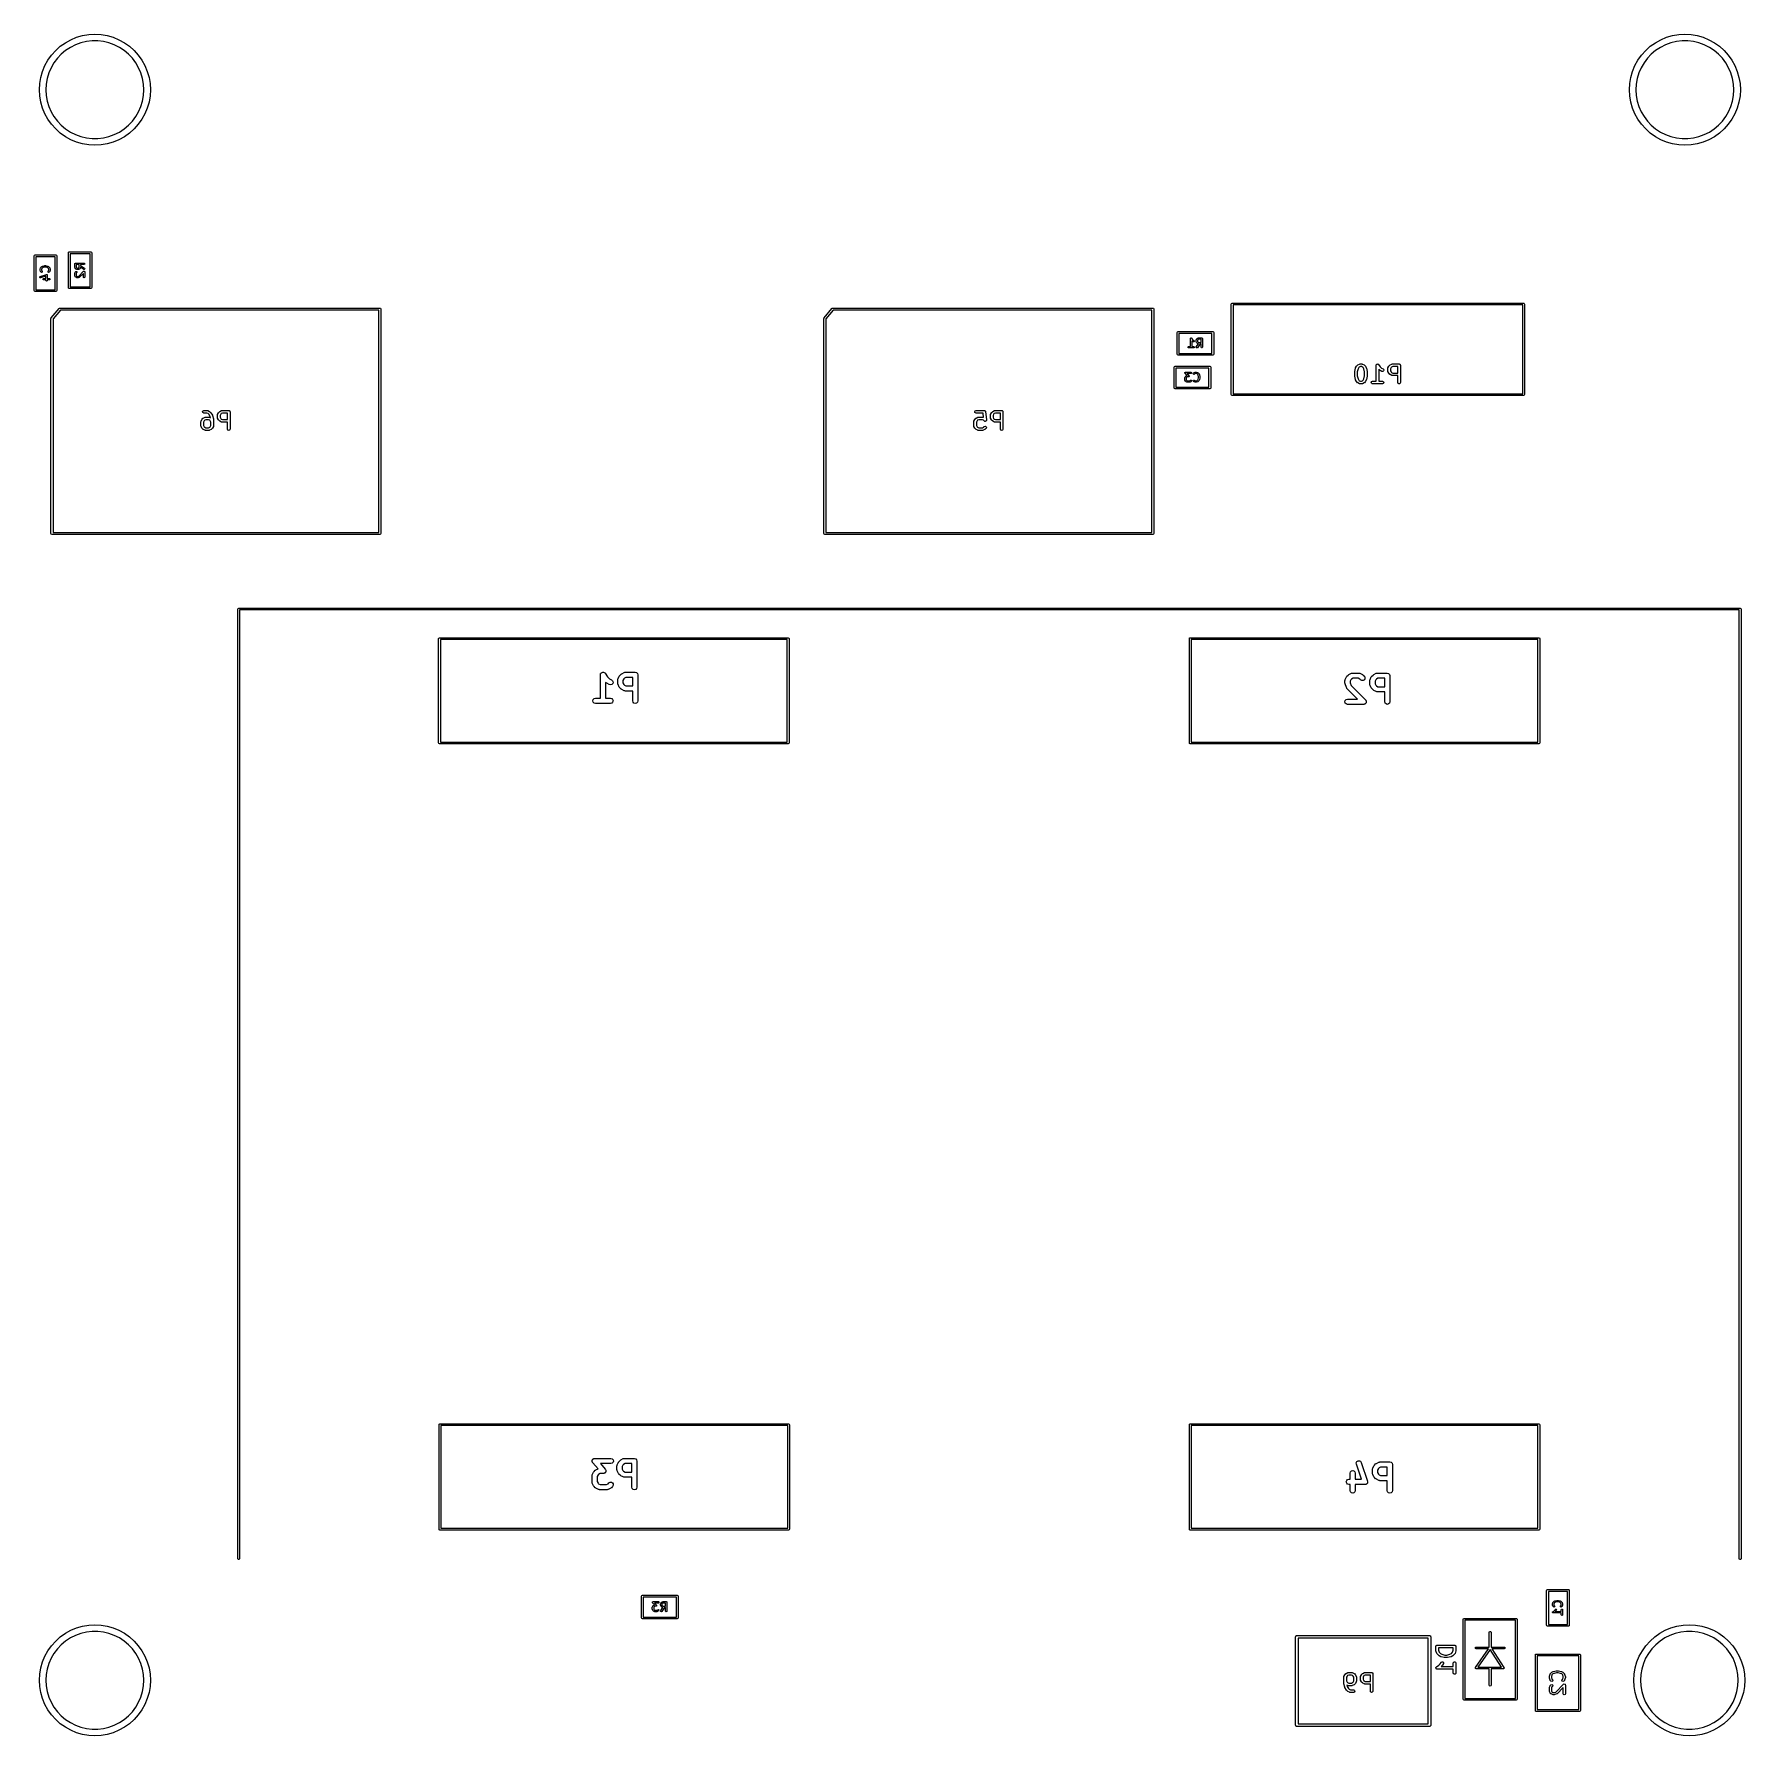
# Model space of a CAD drawing. Extents: x 0.06 to 3.94, y 0.07 to 3.93.
import ezdxf

# ---------------------------------------------------------------- set-up
doc = ezdxf.new("R2010")
doc.units = 0
doc.header["$MEASUREMENT"] = 0
doc.layers.add('BLACK', color=7, linetype='CONTINUOUS')

msp = doc.modelspace()

# ---------------------------------------------------------------- linework, layer by layer
at = {"layer": 'BLACK', "linetype": 'CONTINUOUS'}
for p, q in [((0.1332, 3.9064), (0.1455, 3.9132)), ((0.1455, 3.9132), (0.1585, 3.9186)), ((0.1585, 3.9186), (0.1721, 3.9224)), ((0.1721, 3.9224), (0.1859, 3.9248)), ((0.1859, 3.9248), (0.2, 3.9256)), ((0.2, 3.9256), (0.2141, 3.9248)), ((0.2141, 3.9248), (0.2279, 3.9224)), ((0.2279, 3.9224), (0.2415, 3.9186)), ((0.2415, 3.9186), (0.2545, 3.9132)), ((0.2545, 3.9132), (0.2668, 3.9064)), ((3.7332, 3.9064), (3.7455, 3.9132)), ((3.7455, 3.9132), (3.7585, 3.9186)), ((3.7585, 3.9186), (3.7721, 3.9224)), ((3.7721, 3.9224), (3.7859, 3.9248)), ((3.7859, 3.9248), (3.8, 3.9256)), ((3.8, 3.9256), (3.8141, 3.9248)), ((3.8141, 3.9248), (3.8279, 3.9224)), ((3.8279, 3.9224), (3.8415, 3.9186)), ((3.8415, 3.9186), (3.8545, 3.9132)), ((3.8545, 3.9132), (3.8668, 3.9064)), ((0.0937, 3.8668), (0.1018, 3.8783)), ((0.1018, 3.8783), (0.1112, 3.8888)), ((0.1112, 3.8888), (0.1217, 3.8982)), ((0.124, 3.8806), (0.1151, 3.8712)), ((0.1217, 3.8982), (0.1332, 3.9064)), ((0.1338, 3.8889), (0.124, 3.8806)), ((0.1446, 3.8959), (0.1338, 3.8889)), ((0.1561, 3.9017), (0.1446, 3.8959)), ((0.1682, 3.9061), (0.1561, 3.9017)), ((0.1808, 3.9091), (0.1682, 3.9061)), ((0.1936, 3.9106), (0.1808, 3.9091)), ((0.2064, 3.9106), (0.1936, 3.9106)), ((0.2192, 3.9091), (0.2064, 3.9106)), ((0.2318, 3.9061), (0.2192, 3.9091)), ((0.2439, 3.9017), (0.2318, 3.9061)), ((0.2554, 3.8959), (0.2439, 3.9017)), ((0.2662, 3.8889), (0.2554, 3.8959)), ((0.276, 3.8806), (0.2662, 3.8889)), ((0.2668, 3.9064), (0.2783, 3.8982)), ((0.2849, 3.8712), (0.276, 3.8806)), ((0.2783, 3.8982), (0.2888, 3.8888)), ((0.2888, 3.8888), (0.2982, 3.8783)), ((0.2982, 3.8783), (0.3063, 3.8668)), ((3.6936, 3.8668), (3.7018, 3.8783)), ((3.7018, 3.8783), (3.7112, 3.8888)), ((3.7112, 3.8888), (3.7217, 3.8982)), ((3.724, 3.8806), (3.7151, 3.8712)), ((3.7217, 3.8982), (3.7332, 3.9064)), ((3.7338, 3.8889), (3.724, 3.8806)), ((3.7446, 3.8959), (3.7338, 3.8889)), ((3.7561, 3.9017), (3.7446, 3.8959)), ((3.7682, 3.9061), (3.7561, 3.9017)), ((3.7808, 3.9091), (3.7682, 3.9061)), ((3.7936, 3.9106), (3.7808, 3.9091)), ((3.8064, 3.9106), (3.7936, 3.9106)), ((3.8192, 3.9091), (3.8064, 3.9106)), ((3.8318, 3.9061), (3.8192, 3.9091)), ((3.8439, 3.9017), (3.8318, 3.9061)), ((3.8554, 3.8959), (3.8439, 3.9017)), ((3.8662, 3.8889), (3.8554, 3.8959)), ((3.876, 3.8806), (3.8662, 3.8889)), ((3.8668, 3.9064), (3.8783, 3.8982)), ((3.8849, 3.8712), (3.876, 3.8806)), ((3.8783, 3.8982), (3.8888, 3.8888)), ((3.8888, 3.8888), (3.8982, 3.8783)), ((3.8982, 3.8783), (3.9064, 3.8668)), ((0.0775, 3.8279), (0.0814, 3.8415)), ((0.0814, 3.8415), (0.0868, 3.8545)), ((0.0868, 3.8545), (0.0937, 3.8668)), ((0.0959, 3.8379), (0.0922, 3.8255)), ((0.101, 3.8497), (0.0959, 3.8379)), ((0.1074, 3.8609), (0.101, 3.8497)), ((0.1151, 3.8712), (0.1074, 3.8609)), ((0.2926, 3.8609), (0.2849, 3.8712)), ((0.299, 3.8497), (0.2926, 3.8609)), ((0.3041, 3.8379), (0.299, 3.8497)), ((0.3078, 3.8255), (0.3041, 3.8379)), ((0.3063, 3.8668), (0.3132, 3.8545)), ((0.3132, 3.8545), (0.3186, 3.8415)), ((0.3186, 3.8415), (0.3225, 3.8279)), ((3.6776, 3.8279), (3.6814, 3.8415)), ((3.6814, 3.8415), (3.6868, 3.8545)), ((3.6868, 3.8545), (3.6936, 3.8668)), ((3.6959, 3.8379), (3.6922, 3.8255)), ((3.701, 3.8497), (3.6959, 3.8379)), ((3.7074, 3.8609), (3.701, 3.8497)), ((3.7151, 3.8712), (3.7074, 3.8609)), ((3.8926, 3.8609), (3.8849, 3.8712)), ((3.899, 3.8497), (3.8926, 3.8609)), ((3.9041, 3.8379), (3.899, 3.8497)), ((3.9078, 3.8255), (3.9041, 3.8379)), ((3.9064, 3.8668), (3.9132, 3.8545)), ((3.9132, 3.8545), (3.9186, 3.8415)), ((3.9186, 3.8415), (3.9224, 3.8279)), ((0.0744, 3.8), (0.0752, 3.8141)), ((0.0752, 3.7859), (0.0744, 3.8)), ((0.0752, 3.8141), (0.0775, 3.8279)), ((0.09, 3.8129), (0.0892, 3.8)), ((0.0892, 3.8), (0.09, 3.7871)), ((0.0922, 3.8255), (0.09, 3.8129)), ((0.31, 3.8129), (0.3078, 3.8255)), ((0.3108, 3.8), (0.31, 3.8129)), ((0.31, 3.7871), (0.3108, 3.8)), ((0.3225, 3.8279), (0.3248, 3.8141)), ((0.3248, 3.8141), (0.3256, 3.8)), ((0.3256, 3.8), (0.3248, 3.7859)), ((3.6744, 3.8), (3.6752, 3.8141)), ((3.6752, 3.7859), (3.6744, 3.8)), ((3.6752, 3.8141), (3.6776, 3.8279)), ((3.69, 3.8129), (3.6892, 3.8)), ((3.6892, 3.8), (3.69, 3.7871)), ((3.6922, 3.8255), (3.69, 3.8129)), ((3.91, 3.8129), (3.9078, 3.8255)), ((3.9108, 3.8), (3.91, 3.8129)), ((3.91, 3.7871), (3.9108, 3.8)), ((3.9224, 3.8279), (3.9248, 3.8141)), ((3.9248, 3.8141), (3.9256, 3.8)), ((3.9256, 3.8), (3.9248, 3.7859)), ((0.0775, 3.7721), (0.0752, 3.7859)), ((0.0814, 3.7585), (0.0775, 3.7721)), ((0.0868, 3.7455), (0.0814, 3.7585)), ((0.09, 3.7871), (0.0922, 3.7744)), ((0.0922, 3.7744), (0.0959, 3.7621)), ((0.0959, 3.7621), (0.101, 3.7503)), ((0.299, 3.7503), (0.3041, 3.7621)), ((0.3041, 3.7621), (0.3078, 3.7744)), ((0.3078, 3.7744), (0.31, 3.7871)), ((0.3186, 3.7585), (0.3132, 3.7455)), ((0.3225, 3.7721), (0.3186, 3.7585)), ((0.3248, 3.7859), (0.3225, 3.7721)), ((3.6776, 3.7721), (3.6752, 3.7859)), ((3.6814, 3.7585), (3.6776, 3.7721)), ((3.6868, 3.7455), (3.6814, 3.7585)), ((3.69, 3.7871), (3.6922, 3.7744)), ((3.6922, 3.7744), (3.6959, 3.7621)), ((3.6959, 3.7621), (3.701, 3.7503)), ((3.899, 3.7503), (3.9041, 3.7621)), ((3.9041, 3.7621), (3.9078, 3.7744)), ((3.9078, 3.7744), (3.91, 3.7871)), ((3.9186, 3.7585), (3.9132, 3.7455)), ((3.9224, 3.7721), (3.9186, 3.7585)), ((3.9248, 3.7859), (3.9224, 3.7721)), ((0.0937, 3.7332), (0.0868, 3.7455)), ((0.1018, 3.7217), (0.0937, 3.7332)), ((0.101, 3.7503), (0.1074, 3.7391)), ((0.1112, 3.7112), (0.1018, 3.7217)), ((0.1074, 3.7391), (0.1151, 3.7288)), ((0.1151, 3.7288), (0.124, 3.7194)), ((0.124, 3.7194), (0.1338, 3.7111)), ((0.2662, 3.7111), (0.276, 3.7194)), ((0.276, 3.7194), (0.2849, 3.7288)), ((0.2849, 3.7288), (0.2926, 3.7391)), ((0.2982, 3.7217), (0.2888, 3.7112)), ((0.2926, 3.7391), (0.299, 3.7503)), ((0.3063, 3.7332), (0.2982, 3.7217)), ((0.3132, 3.7455), (0.3063, 3.7332)), ((3.6936, 3.7332), (3.6868, 3.7455)), ((3.7018, 3.7217), (3.6936, 3.7332)), ((3.701, 3.7503), (3.7074, 3.7391)), ((3.7112, 3.7112), (3.7018, 3.7217)), ((3.7074, 3.7391), (3.7151, 3.7288)), ((3.7151, 3.7288), (3.724, 3.7194)), ((3.724, 3.7194), (3.7338, 3.7111)), ((3.8662, 3.7111), (3.876, 3.7194)), ((3.876, 3.7194), (3.8849, 3.7288)), ((3.8849, 3.7288), (3.8926, 3.7391)), ((3.8982, 3.7217), (3.8888, 3.7112)), ((3.8926, 3.7391), (3.899, 3.7503)), ((3.9064, 3.7332), (3.8982, 3.7217)), ((3.9132, 3.7455), (3.9064, 3.7332)), ((0.1217, 3.7018), (0.1112, 3.7112)), ((0.1332, 3.6936), (0.1217, 3.7018)), ((0.1455, 3.6868), (0.1332, 3.6936)), ((0.1338, 3.7111), (0.1446, 3.7041)), ((0.1446, 3.7041), (0.1561, 3.6983)), ((0.1585, 3.6814), (0.1455, 3.6868)), ((0.1561, 3.6983), (0.1682, 3.6939)), ((0.1721, 3.6776), (0.1585, 3.6814)), ((0.1682, 3.6939), (0.1808, 3.6909)), ((0.1808, 3.6909), (0.1936, 3.6894)), ((0.1936, 3.6894), (0.2064, 3.6894)), ((0.2064, 3.6894), (0.2192, 3.6909)), ((0.2192, 3.6909), (0.2318, 3.6939)), ((0.2415, 3.6814), (0.2279, 3.6776)), ((0.2318, 3.6939), (0.2439, 3.6983)), ((0.2545, 3.6868), (0.2415, 3.6814)), ((0.2439, 3.6983), (0.2554, 3.7041)), ((0.2668, 3.6936), (0.2545, 3.6868)), ((0.2554, 3.7041), (0.2662, 3.7111)), ((0.2783, 3.7018), (0.2668, 3.6936)), ((0.2888, 3.7112), (0.2783, 3.7018)), ((3.7217, 3.7018), (3.7112, 3.7112)), ((3.7332, 3.6936), (3.7217, 3.7018)), ((3.7455, 3.6868), (3.7332, 3.6936)), ((3.7338, 3.7111), (3.7446, 3.7041)), ((3.7446, 3.7041), (3.7561, 3.6983)), ((3.7585, 3.6814), (3.7455, 3.6868)), ((3.7561, 3.6983), (3.7682, 3.6939)), ((3.7721, 3.6776), (3.7585, 3.6814)), ((3.7682, 3.6939), (3.7808, 3.6909)), ((3.7808, 3.6909), (3.7936, 3.6894)), ((3.7936, 3.6894), (3.8064, 3.6894)), ((3.8064, 3.6894), (3.8192, 3.6909)), ((3.8192, 3.6909), (3.8318, 3.6939)), ((3.8415, 3.6814), (3.8279, 3.6776)), ((3.8318, 3.6939), (3.8439, 3.6983)), ((3.8545, 3.6868), (3.8415, 3.6814)), ((3.8439, 3.6983), (3.8554, 3.7041)), ((3.8668, 3.6936), (3.8545, 3.6868)), ((3.8554, 3.7041), (3.8662, 3.7111)), ((3.8783, 3.7018), (3.8668, 3.6936)), ((3.8888, 3.7112), (3.8783, 3.7018)), ((0.1859, 3.6752), (0.1721, 3.6776)), ((0.2, 3.6744), (0.1859, 3.6752)), ((0.2141, 3.6752), (0.2, 3.6744)), ((0.2279, 3.6776), (0.2141, 3.6752)), ((3.7859, 3.6752), (3.7721, 3.6776)), ((3.8, 3.6744), (3.7859, 3.6752)), ((3.8141, 3.6752), (3.8, 3.6744)), ((3.8279, 3.6776), (3.8141, 3.6752)), ((0.0626, 3.4241), (0.0632, 3.4255)), ((0.0626, 3.3454), (0.0626, 3.4241)), ((0.0632, 3.4255), (0.0646, 3.4261)), ((0.0646, 3.4261), (0.1118, 3.4261)), ((0.0665, 3.4221), (0.0665, 3.3473)), ((0.1098, 3.4221), (0.0665, 3.4221)), ((0.1098, 3.3473), (0.1098, 3.4221)), ((0.1118, 3.4261), (0.1132, 3.4255)), ((0.1132, 3.4255), (0.1138, 3.4241)), ((0.1138, 3.4241), (0.1138, 3.3454)), ((0.14, 3.4307), (0.1405, 3.4321)), ((0.14, 3.352), (0.14, 3.4307)), ((0.1405, 3.4321), (0.1419, 3.4327)), ((0.1419, 3.4327), (0.1911, 3.4327)), ((0.1439, 3.4287), (0.1439, 3.3539)), ((0.1892, 3.4287), (0.1439, 3.4287)), ((0.1892, 3.3539), (0.1892, 3.4287)), ((0.1911, 3.4327), (0.1925, 3.4321)), ((0.1925, 3.4321), (0.1931, 3.4307)), ((0.1931, 3.4307), (0.1931, 3.352)), ((0.075, 3.3753), (0.0751, 3.3765)), ((0.0758, 3.3744), (0.075, 3.3753)), ((0.0751, 3.3765), (0.076, 3.3773)), ((0.077, 3.3743), (0.0758, 3.3744)), ((0.0759, 3.3937), (0.076, 3.3939)), ((0.0759, 3.3918), (0.0759, 3.3937)), ((0.076, 3.3915), (0.0759, 3.3918)), ((0.076, 3.3941), (0.0769, 3.397)), ((0.076, 3.3939), (0.076, 3.3941)), ((0.076, 3.3913), (0.076, 3.3915)), ((0.0769, 3.3885), (0.076, 3.3913)), ((0.076, 3.3773), (0.0901, 3.382)), ((0.0769, 3.397), (0.0771, 3.3972)), ((0.0771, 3.3882), (0.0769, 3.3885)), ((0.089, 3.3783), (0.077, 3.3743)), ((0.0771, 3.3972), (0.0773, 3.3976)), ((0.0773, 3.3878), (0.0771, 3.3882)), ((0.0773, 3.3976), (0.0791, 3.3994)), ((0.0782, 3.3869), (0.0773, 3.3878)), ((0.0793, 3.3864), (0.0782, 3.3869)), ((0.0798, 3.3956), (0.079, 3.3934)), ((0.079, 3.3934), (0.079, 3.392)), ((0.079, 3.392), (0.0798, 3.3898)), ((0.0791, 3.3994), (0.0794, 3.3996)), ((0.0804, 3.3869), (0.0793, 3.3864)), ((0.0794, 3.3996), (0.0796, 3.3997)), ((0.0796, 3.3997), (0.0814, 3.4007)), ((0.0812, 3.397), (0.0798, 3.3956)), ((0.0798, 3.3898), (0.0804, 3.3891)), ((0.0804, 3.3891), (0.0809, 3.388)), ((0.0809, 3.388), (0.0804, 3.3869)), ((0.0827, 3.3978), (0.0812, 3.397)), ((0.0814, 3.4007), (0.0816, 3.4007)), ((0.0816, 3.4007), (0.0818, 3.4008)), ((0.0818, 3.4008), (0.0855, 3.4017)), ((0.0824, 3.3712), (0.0829, 3.3723)), ((0.0829, 3.37), (0.0824, 3.3712)), ((0.0861, 3.3986), (0.0827, 3.3978)), ((0.0829, 3.3723), (0.084, 3.3727)), ((0.084, 3.3696), (0.0829, 3.37)), ((0.084, 3.3727), (0.089, 3.3727)), ((0.089, 3.3696), (0.084, 3.3696)), ((0.0855, 3.4017), (0.0857, 3.4017)), ((0.0857, 3.4017), (0.0859, 3.4018)), ((0.0859, 3.4018), (0.0887, 3.4018)), ((0.0885, 3.3986), (0.0861, 3.3986)), ((0.0919, 3.3978), (0.0885, 3.3986)), ((0.0887, 3.4018), (0.0889, 3.4017)), ((0.0889, 3.4017), (0.0891, 3.4017)), ((0.089, 3.3727), (0.089, 3.3783)), ((0.089, 3.3683), (0.089, 3.3696)), ((0.0891, 3.4017), (0.0928, 3.4008)), ((0.0901, 3.382), (0.0903, 3.382)), ((0.0903, 3.382), (0.0906, 3.3821)), ((0.0906, 3.3821), (0.0909, 3.382)), ((0.0909, 3.382), (0.0913, 3.3819)), ((0.0913, 3.3819), (0.0914, 3.3817)), ((0.0914, 3.3817), (0.0917, 3.3816)), ((0.0917, 3.3816), (0.0918, 3.3813)), ((0.0918, 3.3813), (0.0921, 3.381)), ((0.0934, 3.397), (0.0919, 3.3978)), ((0.0921, 3.381), (0.092, 3.3808)), ((0.092, 3.3808), (0.0921, 3.3805)), ((0.0921, 3.3805), (0.0921, 3.3727)), ((0.0921, 3.3727), (0.0971, 3.3727)), ((0.0971, 3.3696), (0.0921, 3.3696)), ((0.0921, 3.3696), (0.0921, 3.3683)), ((0.0928, 3.4008), (0.093, 3.4007)), ((0.093, 3.4007), (0.0931, 3.4007)), ((0.0931, 3.4007), (0.095, 3.3997)), ((0.0948, 3.3956), (0.0934, 3.397)), ((0.0937, 3.388), (0.0941, 3.3891)), ((0.0941, 3.3869), (0.0937, 3.388)), ((0.0941, 3.3891), (0.0948, 3.3898)), ((0.0953, 3.3864), (0.0941, 3.3869)), ((0.0956, 3.3934), (0.0948, 3.3956)), ((0.0948, 3.3898), (0.0956, 3.392)), ((0.095, 3.3997), (0.0952, 3.3996)), ((0.0952, 3.3996), (0.0954, 3.3994)), ((0.0964, 3.3869), (0.0953, 3.3864)), ((0.0954, 3.3994), (0.0973, 3.3976)), ((0.0956, 3.392), (0.0956, 3.3934)), ((0.0973, 3.3878), (0.0964, 3.3869)), ((0.0971, 3.3727), (0.0982, 3.3723)), ((0.0982, 3.37), (0.0971, 3.3696)), ((0.0973, 3.3976), (0.0974, 3.3972)), ((0.0974, 3.3882), (0.0973, 3.3878)), ((0.0974, 3.3972), (0.0977, 3.397)), ((0.0977, 3.3885), (0.0974, 3.3882)), ((0.0977, 3.397), (0.0986, 3.3941)), ((0.0986, 3.3913), (0.0977, 3.3885)), ((0.0982, 3.3723), (0.0987, 3.3712)), ((0.0987, 3.3712), (0.0982, 3.37)), ((0.0986, 3.3941), (0.0986, 3.3939)), ((0.0986, 3.3939), (0.0987, 3.3937)), ((0.0987, 3.3918), (0.0986, 3.3915)), ((0.0986, 3.3915), (0.0986, 3.3913)), ((0.0987, 3.3937), (0.0987, 3.3918)), ((0.1542, 3.4059), (0.1547, 3.407)), ((0.1542, 3.3984), (0.1542, 3.4059)), ((0.1544, 3.398), (0.1542, 3.3984)), ((0.1542, 3.3843), (0.1544, 3.3847)), ((0.1542, 3.3796), (0.1542, 3.3843)), ((0.1544, 3.3793), (0.1542, 3.3796)), ((0.1544, 3.3977), (0.1544, 3.398)), ((0.1553, 3.3958), (0.1544, 3.3977)), ((0.1544, 3.385), (0.1553, 3.3869)), ((0.1544, 3.3847), (0.1544, 3.385)), ((0.1544, 3.3789), (0.1544, 3.3793)), ((0.1553, 3.377), (0.1544, 3.3789)), ((0.1547, 3.407), (0.1558, 3.4074)), ((0.1555, 3.3956), (0.1553, 3.3958)), ((0.1553, 3.3869), (0.1555, 3.3871)), ((0.1555, 3.3769), (0.1553, 3.377)), ((0.1556, 3.3954), (0.1555, 3.3956)), ((0.1555, 3.3871), (0.1556, 3.3873)), ((0.1556, 3.3766), (0.1555, 3.3769)), ((0.1566, 3.3944), (0.1556, 3.3954)), ((0.1556, 3.3873), (0.1566, 3.3882)), ((0.1566, 3.3757), (0.1556, 3.3766)), ((0.1558, 3.4074), (0.1755, 3.4074)), ((0.1568, 3.3943), (0.1566, 3.3944)), ((0.1566, 3.3882), (0.1577, 3.3887)), ((0.1568, 3.3756), (0.1566, 3.3757)), ((0.157, 3.3941), (0.1568, 3.3943)), ((0.157, 3.3754), (0.1568, 3.3756)), ((0.1588, 3.3932), (0.157, 3.3941)), ((0.1588, 3.3745), (0.157, 3.3754)), ((0.1645, 3.4043), (0.1574, 3.4043)), ((0.1574, 3.4043), (0.1574, 3.3987)), ((0.1574, 3.3987), (0.158, 3.3974)), ((0.158, 3.3853), (0.1574, 3.3839)), ((0.1574, 3.3839), (0.1574, 3.38)), ((0.1574, 3.38), (0.158, 3.3787)), ((0.1577, 3.3887), (0.1588, 3.3882)), ((0.158, 3.3974), (0.1586, 3.3969)), ((0.1588, 3.386), (0.158, 3.3853)), ((0.158, 3.3787), (0.1586, 3.3781)), ((0.1586, 3.3969), (0.1599, 3.3962)), ((0.1586, 3.3781), (0.1599, 3.3775)), ((0.1592, 3.3932), (0.1588, 3.3932)), ((0.1588, 3.3882), (0.1592, 3.3871)), ((0.1592, 3.3871), (0.1588, 3.386)), ((0.1592, 3.3744), (0.1588, 3.3745)), ((0.1595, 3.393), (0.1592, 3.3932)), ((0.1595, 3.3743), (0.1592, 3.3744)), ((0.1624, 3.393), (0.1595, 3.393)), ((0.1614, 3.3743), (0.1595, 3.3743)), ((0.1599, 3.3962), (0.162, 3.3962)), ((0.1599, 3.3775), (0.1612, 3.3775)), ((0.1612, 3.3775), (0.1634, 3.3782)), ((0.1617, 3.3744), (0.1614, 3.3743)), ((0.1619, 3.3744), (0.1617, 3.3744)), ((0.1647, 3.3753), (0.1619, 3.3744)), ((0.162, 3.3962), (0.1633, 3.3969)), ((0.1627, 3.3932), (0.1624, 3.393)), ((0.1631, 3.3932), (0.1627, 3.3932)), ((0.1649, 3.3941), (0.1631, 3.3932)), ((0.1633, 3.3969), (0.1639, 3.3974)), ((0.1634, 3.3782), (0.1744, 3.3892)), ((0.1639, 3.3974), (0.1645, 3.3987)), ((0.1645, 3.3987), (0.1645, 3.4043)), ((0.165, 3.3756), (0.1647, 3.3753)), ((0.1651, 3.3943), (0.1649, 3.3941)), ((0.1653, 3.3757), (0.165, 3.3756)), ((0.1653, 3.3944), (0.1651, 3.3943)), ((0.1663, 3.3954), (0.1653, 3.3944)), ((0.1739, 3.3843), (0.1653, 3.3757)), ((0.1664, 3.3956), (0.1663, 3.3954)), ((0.1666, 3.3958), (0.1664, 3.3956)), ((0.1675, 3.3977), (0.1666, 3.3958)), ((0.1676, 3.3982), (0.1675, 3.398)), ((0.1675, 3.398), (0.1675, 3.3977)), ((0.1746, 3.3933), (0.1676, 3.3982)), ((0.1755, 3.4043), (0.1677, 3.4043)), ((0.1677, 3.4043), (0.1677, 3.402)), ((0.1677, 3.402), (0.1764, 3.3959)), ((0.1739, 3.3759), (0.1739, 3.3843)), ((0.1744, 3.3748), (0.1739, 3.3759)), ((0.1744, 3.3892), (0.1755, 3.3896)), ((0.1755, 3.3743), (0.1744, 3.3748)), ((0.1758, 3.3931), (0.1746, 3.3933)), ((0.1755, 3.4074), (0.1766, 3.407)), ((0.1766, 3.4047), (0.1755, 3.4043)), ((0.1755, 3.3896), (0.1766, 3.3892)), ((0.1766, 3.3748), (0.1755, 3.3743)), ((0.1768, 3.3937), (0.1758, 3.3931)), ((0.1764, 3.3959), (0.177, 3.3949)), ((0.1766, 3.407), (0.1771, 3.4059)), ((0.1771, 3.4059), (0.1766, 3.4047)), ((0.1766, 3.3892), (0.1768, 3.3887)), ((0.1771, 3.3759), (0.1766, 3.3748)), ((0.177, 3.3949), (0.1768, 3.3937)), ((0.1768, 3.3887), (0.1771, 3.3881)), ((0.1771, 3.3881), (0.1771, 3.3759)), ((0.0632, 3.344), (0.0626, 3.3454)), ((0.0646, 3.3434), (0.0632, 3.344)), ((0.1118, 3.3434), (0.0646, 3.3434)), ((0.0665, 3.3473), (0.1098, 3.3473)), ((0.0895, 3.3672), (0.089, 3.3683)), ((0.0906, 3.3668), (0.0895, 3.3672)), ((0.0917, 3.3672), (0.0906, 3.3668)), ((0.0921, 3.3683), (0.0917, 3.3672)), ((0.1132, 3.344), (0.1118, 3.3434)), ((0.1138, 3.3454), (0.1132, 3.344)), ((0.1405, 3.3506), (0.14, 3.352)), ((0.14, 3.352), (0.14, 3.352)), ((0.1419, 3.35), (0.1405, 3.3506)), ((0.1911, 3.35), (0.1419, 3.35)), ((0.1439, 3.3539), (0.1892, 3.3539)), ((0.1925, 3.3506), (0.1911, 3.35)), ((0.1931, 3.352), (0.1925, 3.3506)), ((0.1011, 3.2834), (0.1188, 3.305)), ((0.1218, 3.3012), (0.1053, 3.2811)), ((0.1188, 3.305), (0.119, 3.3051)), ((0.119, 3.3052), (0.1197, 3.3055)), ((0.119, 3.3051), (0.119, 3.3052)), ((0.1197, 3.3055), (0.1204, 3.3059)), ((0.1204, 3.3059), (0.1206, 3.3059)), ((0.1206, 3.3059), (0.1207, 3.3059)), ((0.1207, 3.3059), (0.8451, 3.3059)), ((0.8427, 3.3012), (0.1218, 3.3012)), ((0.8427, 2.798), (0.8427, 3.3012)), ((0.8451, 3.3059), (0.8467, 3.3052)), ((0.8467, 3.3052), (0.8474, 3.3035)), ((0.8474, 3.3035), (0.8474, 2.7957)), ((1.8511, 3.2834), (1.8688, 3.305)), ((1.8718, 3.3012), (1.8553, 3.2811)), ((1.8688, 3.305), (1.8689, 3.3051)), ((1.8689, 3.3051), (1.869, 3.3052)), ((1.869, 3.3052), (1.8697, 3.3055)), ((1.8697, 3.3055), (1.8704, 3.3059)), ((1.8704, 3.3059), (1.8705, 3.3059)), ((1.8705, 3.3059), (1.8707, 3.3059)), ((1.8707, 3.3059), (2.5951, 3.3059)), ((2.5927, 3.3012), (1.8718, 3.3012)), ((2.5927, 2.798), (2.5927, 3.3012)), ((2.5951, 3.3059), (2.5968, 3.3052)), ((2.5968, 3.3052), (2.5974, 3.3035)), ((2.5974, 3.3035), (2.5974, 2.7957)), ((2.773, 3.315), (2.7736, 3.3164)), ((2.773, 3.11), (2.773, 3.315)), ((2.7736, 3.3164), (2.775, 3.317)), ((2.775, 3.317), (3.435, 3.317)), ((2.777, 3.313), (2.777, 3.112)), ((3.433, 3.313), (2.777, 3.313)), ((3.433, 3.112), (3.433, 3.313)), ((3.435, 3.317), (3.4364, 3.3164)), ((3.4364, 3.3164), (3.437, 3.315)), ((3.437, 3.315), (3.437, 3.11)), ((0.1006, 3.2819), (0.1009, 3.2826)), ((0.1006, 2.7957), (0.1006, 3.2819)), ((0.1009, 3.2826), (0.1011, 3.2834)), ((0.1053, 3.2811), (0.1053, 2.798)), ((1.8506, 3.2819), (1.8509, 3.2826)), ((1.8506, 2.7957), (1.8506, 3.2819)), ((1.8509, 3.2826), (1.8511, 3.2834)), ((1.8553, 3.2811), (1.8553, 2.798)), ((2.6504, 3.2506), (2.651, 3.252)), ((2.6504, 3.2014), (2.6504, 3.2506)), ((2.651, 3.252), (2.6524, 3.2526)), ((2.6524, 3.2526), (2.7311, 3.2526)), ((2.6543, 3.2486), (2.6543, 3.2033)), ((2.7291, 3.2486), (2.6543, 3.2486)), ((2.6747, 3.217), (2.6751, 3.2182)), ((2.6751, 3.2159), (2.6747, 3.217)), ((2.6751, 3.2182), (2.6763, 3.2186)), ((2.6763, 3.2155), (2.6751, 3.2159)), ((2.6763, 3.2186), (2.6803, 3.2186)), ((2.6819, 3.2155), (2.6763, 3.2155)), ((2.6803, 3.237), (2.6806, 3.2374)), ((2.6804, 3.2369), (2.6803, 3.237)), ((2.6803, 3.2367), (2.6804, 3.2369)), ((2.6803, 3.2186), (2.6803, 3.2367)), ((2.6806, 3.2374), (2.6808, 3.2378)), ((2.6808, 3.2378), (2.6809, 3.2379)), ((2.6809, 3.2379), (2.681, 3.238)), ((2.681, 3.238), (2.6815, 3.2381)), ((2.6815, 3.2381), (2.6819, 3.2383)), ((2.6819, 3.2383), (2.682, 3.2382)), ((2.6875, 3.2155), (2.6819, 3.2155)), ((2.682, 3.2382), (2.6822, 3.2383)), ((2.6822, 3.2383), (2.6826, 3.238)), ((2.6826, 3.238), (2.683, 3.2378)), ((2.683, 3.2378), (2.6831, 3.2377)), ((2.6831, 3.2377), (2.6832, 3.2376)), ((2.6832, 3.2376), (2.685, 3.2349)), ((2.6845, 3.2309), (2.6835, 3.232)), ((2.6835, 3.232), (2.6835, 3.2186)), ((2.6835, 3.2186), (2.6875, 3.2186)), ((2.6848, 3.2308), (2.6845, 3.2309)), ((2.6849, 3.2306), (2.6848, 3.2308)), ((2.6868, 3.2297), (2.6849, 3.2306)), ((2.685, 3.2349), (2.6866, 3.2333)), ((2.6866, 3.2333), (2.6882, 3.2325)), ((2.688, 3.2296), (2.6868, 3.2297)), ((2.6875, 3.2186), (2.6886, 3.2182)), ((2.6886, 3.2159), (2.6875, 3.2155)), ((2.6889, 3.2304), (2.688, 3.2296)), ((2.6882, 3.2325), (2.689, 3.2316)), ((2.6886, 3.2182), (2.6891, 3.217)), ((2.6891, 3.217), (2.6886, 3.2159)), ((2.689, 3.2316), (2.6889, 3.2304)), ((2.6934, 3.233), (2.6936, 3.2333)), ((2.6934, 3.2302), (2.6934, 3.233)), ((2.6936, 3.2298), (2.6934, 3.2302)), ((2.6935, 3.2168), (2.6937, 3.2179)), ((2.6941, 3.2157), (2.6935, 3.2168)), ((2.6936, 3.2337), (2.6945, 3.2356)), ((2.6936, 3.2333), (2.6936, 3.2337)), ((2.6936, 3.2295), (2.6936, 3.2298)), ((2.6945, 3.2276), (2.6936, 3.2295)), ((2.6937, 3.2179), (2.6986, 3.2249)), ((2.6953, 3.2155), (2.6941, 3.2157)), ((2.6945, 3.2356), (2.6947, 3.2357)), ((2.6947, 3.2274), (2.6945, 3.2276)), ((2.6947, 3.2357), (2.6948, 3.236)), ((2.6948, 3.2272), (2.6947, 3.2274)), ((2.6948, 3.236), (2.6958, 3.2369)), ((2.6958, 3.2262), (2.6948, 3.2272)), ((2.6963, 3.2161), (2.6953, 3.2155)), ((2.6958, 3.2369), (2.696, 3.237)), ((2.696, 3.2261), (2.6958, 3.2262)), ((2.696, 3.237), (2.6962, 3.2372)), ((2.6962, 3.2259), (2.696, 3.2261)), ((2.6962, 3.2372), (2.6981, 3.2381)), ((2.6981, 3.225), (2.6962, 3.2259)), ((2.7024, 3.2248), (2.6963, 3.2161)), ((2.6972, 3.2339), (2.6966, 3.2326)), ((2.6966, 3.2326), (2.6966, 3.2305)), ((2.6966, 3.2305), (2.6972, 3.2292)), ((2.6978, 3.2345), (2.6972, 3.2339)), ((2.6972, 3.2292), (2.6978, 3.2287)), ((2.6991, 3.2351), (2.6978, 3.2345)), ((2.6978, 3.2287), (2.6991, 3.228)), ((2.6981, 3.2381), (2.6984, 3.2382)), ((2.6984, 3.225), (2.6981, 3.225)), ((2.6984, 3.2382), (2.6988, 3.2383)), ((2.6986, 3.2249), (2.6984, 3.225)), ((2.6988, 3.2383), (2.7063, 3.2383)), ((2.7047, 3.2351), (2.6991, 3.2351)), ((2.6991, 3.228), (2.7047, 3.228)), ((2.7047, 3.2248), (2.7024, 3.2248)), ((2.7047, 3.228), (2.7047, 3.2351)), ((2.7047, 3.217), (2.7047, 3.2248)), ((2.7052, 3.2159), (2.7047, 3.217)), ((2.7063, 3.2155), (2.7052, 3.2159)), ((2.7063, 3.2383), (2.7074, 3.2378)), ((2.7074, 3.2159), (2.7063, 3.2155)), ((2.7074, 3.2378), (2.7078, 3.2367)), ((2.7078, 3.217), (2.7074, 3.2159)), ((2.7078, 3.2367), (2.7078, 3.217)), ((2.7291, 3.2033), (2.7291, 3.2486)), ((2.7311, 3.2526), (2.7325, 3.252)), ((2.7325, 3.252), (2.7331, 3.2506)), ((2.7331, 3.2506), (2.7331, 3.2014)), ((2.651, 3.2), (2.6504, 3.2014)), ((2.6524, 3.1994), (2.651, 3.2)), ((2.7311, 3.1994), (2.6524, 3.1994)), ((2.6543, 3.2033), (2.7291, 3.2033)), ((2.7325, 3.2), (2.7311, 3.1994)), ((2.7331, 3.2014), (2.7325, 3.2)), ((3.057, 3.1748), (3.0589, 3.1767)), ((3.0589, 3.1767), (3.0596, 3.1772)), ((3.0596, 3.1772), (3.0634, 3.1791)), ((3.0596, 3.1772), (3.0596, 3.1772)), ((3.0634, 3.1791), (3.0644, 3.1794)), ((3.0644, 3.1794), (3.0645, 3.1794)), ((3.0645, 3.1794), (3.0647, 3.1794)), ((3.0647, 3.1794), (3.0684, 3.1794)), ((3.0684, 3.1794), (3.0694, 3.1792)), ((3.0694, 3.1792), (3.0696, 3.1791)), ((3.0696, 3.1791), (3.0698, 3.1791)), ((3.0698, 3.1791), (3.0735, 3.1772)), ((3.0735, 3.1772), (3.0742, 3.1767)), ((3.0742, 3.1767), (3.0743, 3.1767)), ((3.0743, 3.1767), (3.0762, 3.1748)), ((3.1011, 3.1765), (3.1013, 3.1775)), ((3.1011, 3.1401), (3.1011, 3.1765)), ((3.1013, 3.1775), (3.1014, 3.1776)), ((3.1014, 3.1778), (3.102, 3.1784)), ((3.1014, 3.1776), (3.1014, 3.1778)), ((3.102, 3.1784), (3.1026, 3.179)), ((3.1026, 3.179), (3.1027, 3.1791)), ((3.1027, 3.1791), (3.1029, 3.1792)), ((3.1029, 3.1792), (3.1037, 3.1792)), ((3.1037, 3.1792), (3.1046, 3.1794)), ((3.1046, 3.1794), (3.1047, 3.1793)), ((3.1047, 3.1793), (3.1049, 3.1793)), ((3.1049, 3.1793), (3.1056, 3.1788)), ((3.1056, 3.1788), (3.1063, 3.1784)), ((3.1063, 3.1784), (3.1064, 3.1782)), ((3.1064, 3.1782), (3.1065, 3.1781)), ((3.1065, 3.1781), (3.1101, 3.1727)), ((3.1301, 3.1748), (3.132, 3.1767)), ((3.132, 3.1767), (3.1327, 3.1772)), ((3.1327, 3.1772), (3.1365, 3.1791)), ((3.1327, 3.1772), (3.1327, 3.1772)), ((3.1365, 3.1791), (3.1375, 3.1794)), ((3.1375, 3.1794), (3.1376, 3.1794)), ((3.1376, 3.1794), (3.1378, 3.1794)), ((3.1378, 3.1794), (3.1528, 3.1794)), ((3.1528, 3.1794), (3.1532, 3.1793)), ((3.1532, 3.1793), (3.1533, 3.1794)), ((3.1533, 3.1794), (3.1534, 3.1793)), ((3.1534, 3.1793), (3.1538, 3.1792)), ((3.1538, 3.1792), (3.1544, 3.1787)), ((3.1544, 3.1787), (3.1551, 3.1784)), ((3.1551, 3.1784), (3.1552, 3.1781)), ((3.1552, 3.1781), (3.1554, 3.1779)), ((3.1554, 3.1779), (3.1555, 3.1772)), ((3.1555, 3.1772), (3.1558, 3.1765)), ((3.1558, 3.1765), (3.1558, 3.1371)), ((2.6436, 3.1721), (2.6442, 3.1734)), ((2.6436, 3.1248), (2.6436, 3.1721)), ((2.6442, 3.1734), (2.6456, 3.174)), ((2.6456, 3.174), (2.7243, 3.174)), ((2.6475, 3.1701), (2.6475, 3.1268)), ((2.7223, 3.1701), (2.6475, 3.1701)), ((2.6679, 3.1593), (2.6681, 3.1598)), ((2.6679, 3.1592), (2.6679, 3.1593)), ((2.6681, 3.1587), (2.6679, 3.1592)), ((2.6679, 3.1592), (2.6679, 3.1592)), ((2.6679, 3.1479), (2.668, 3.1483)), ((2.6679, 3.1432), (2.6679, 3.1479)), ((2.668, 3.1429), (2.6679, 3.1432)), ((2.668, 3.1483), (2.6681, 3.1486)), ((2.6681, 3.1425), (2.668, 3.1429)), ((2.6681, 3.1598), (2.6684, 3.1603)), ((2.6683, 3.1581), (2.6681, 3.1587)), ((2.6681, 3.1486), (2.669, 3.1505)), ((2.669, 3.1406), (2.6681, 3.1425)), ((2.6727, 3.1531), (2.6683, 3.1581)), ((2.6684, 3.1604), (2.669, 3.1605)), ((2.6684, 3.1603), (2.6684, 3.1604)), ((2.6684, 3.1603), (2.6684, 3.1603)), ((2.669, 3.1605), (2.6695, 3.1607)), ((2.669, 3.1505), (2.6692, 3.1507)), ((2.6692, 3.1405), (2.669, 3.1406)), ((2.6692, 3.1507), (2.6693, 3.1509)), ((2.6693, 3.1402), (2.6692, 3.1405)), ((2.6693, 3.1509), (2.6702, 3.1518)), ((2.6702, 3.1393), (2.6693, 3.1402)), ((2.6695, 3.1607), (2.6817, 3.1607)), ((2.6702, 3.1518), (2.6705, 3.1519)), ((2.6705, 3.1392), (2.6702, 3.1393)), ((2.6705, 3.1519), (2.6706, 3.1521)), ((2.6706, 3.139), (2.6705, 3.1392)), ((2.6706, 3.1521), (2.6725, 3.1531)), ((2.6725, 3.1381), (2.6706, 3.139)), ((2.6717, 3.1489), (2.6711, 3.1475)), ((2.6711, 3.1475), (2.6711, 3.1436)), ((2.6711, 3.1436), (2.6717, 3.1423)), ((2.6723, 3.1494), (2.6717, 3.1489)), ((2.6717, 3.1423), (2.6723, 3.1417)), ((2.6736, 3.1501), (2.6723, 3.1494)), ((2.6723, 3.1417), (2.6736, 3.1411)), ((2.6725, 3.1531), (2.6727, 3.1531)), ((2.6729, 3.138), (2.6725, 3.1381)), ((2.6817, 3.1576), (2.6729, 3.1576)), ((2.6729, 3.1576), (2.6772, 3.1527)), ((2.6732, 3.1379), (2.6729, 3.138)), ((2.6789, 3.1379), (2.6732, 3.1379)), ((2.676, 3.1501), (2.6736, 3.1501)), ((2.6736, 3.1411), (2.6785, 3.1411)), ((2.6766, 3.1503), (2.676, 3.1501)), ((2.6771, 3.1505), (2.6766, 3.1503)), ((2.6772, 3.1505), (2.6771, 3.1505)), ((2.6771, 3.1505), (2.6771, 3.1505)), ((2.6772, 3.1527), (2.6774, 3.1522)), ((2.6774, 3.1511), (2.6772, 3.1505)), ((2.6774, 3.1522), (2.6776, 3.1517)), ((2.6776, 3.1516), (2.6774, 3.1511)), ((2.6776, 3.1517), (2.6776, 3.1516)), ((2.6776, 3.1516), (2.6776, 3.1516)), ((2.6785, 3.1411), (2.6798, 3.1417)), ((2.6792, 3.138), (2.6789, 3.1379)), ((2.6795, 3.1381), (2.6792, 3.138)), ((2.6814, 3.139), (2.6795, 3.1381)), ((2.6798, 3.1417), (2.6806, 3.1425)), ((2.6806, 3.1425), (2.6817, 3.1429)), ((2.6816, 3.1392), (2.6814, 3.139)), ((2.6818, 3.1393), (2.6816, 3.1392)), ((2.6817, 3.1607), (2.6828, 3.1603)), ((2.6828, 3.158), (2.6817, 3.1576)), ((2.6817, 3.1429), (2.6828, 3.1425)), ((2.6828, 3.1402), (2.6818, 3.1393)), ((2.6828, 3.1603), (2.6832, 3.1592)), ((2.6832, 3.1592), (2.6828, 3.158)), ((2.6828, 3.1425), (2.6832, 3.1414)), ((2.6832, 3.1414), (2.6828, 3.1402)), ((2.6867, 3.1573), (2.6871, 3.1584)), ((2.6871, 3.1562), (2.6867, 3.1573)), ((2.6867, 3.1414), (2.6871, 3.1425)), ((2.6871, 3.1402), (2.6867, 3.1414)), ((2.6871, 3.1584), (2.6881, 3.1593)), ((2.6882, 3.1557), (2.6871, 3.1562)), ((2.6871, 3.1425), (2.6882, 3.1429)), ((2.6881, 3.1393), (2.6871, 3.1402)), ((2.6881, 3.1593), (2.6884, 3.1595)), ((2.6884, 3.1392), (2.6881, 3.1393)), ((2.6893, 3.1562), (2.6882, 3.1557)), ((2.6882, 3.1429), (2.6893, 3.1425)), ((2.6884, 3.1595), (2.6887, 3.1597)), ((2.6887, 3.1389), (2.6884, 3.1392)), ((2.6887, 3.1597), (2.6915, 3.1607)), ((2.6915, 3.138), (2.6887, 3.1389)), ((2.69, 3.1568), (2.6893, 3.1562)), ((2.6893, 3.1425), (2.69, 3.1418)), ((2.6922, 3.1576), (2.69, 3.1568)), ((2.69, 3.1418), (2.6922, 3.1411)), ((2.6915, 3.1607), (2.6917, 3.1606)), ((2.6917, 3.138), (2.6915, 3.138)), ((2.6917, 3.1606), (2.692, 3.1607)), ((2.692, 3.1379), (2.6917, 3.138)), ((2.692, 3.1607), (2.6938, 3.1607)), ((2.6938, 3.1379), (2.692, 3.1379)), ((2.6936, 3.1576), (2.6922, 3.1576)), ((2.6922, 3.1411), (2.6936, 3.1411)), ((2.6958, 3.1568), (2.6936, 3.1576)), ((2.6936, 3.1411), (2.6958, 3.1418)), ((2.6938, 3.1607), (2.6941, 3.1606)), ((2.6941, 3.138), (2.6938, 3.1379)), ((2.6941, 3.1606), (2.6943, 3.1607)), ((2.6943, 3.138), (2.6941, 3.138)), ((2.6943, 3.1607), (2.6972, 3.1597)), ((2.6972, 3.1389), (2.6943, 3.138)), ((2.6972, 3.1554), (2.6958, 3.1568)), ((2.6958, 3.1418), (2.6972, 3.1432)), ((2.6972, 3.1597), (2.6974, 3.1595)), ((2.698, 3.1539), (2.6972, 3.1554)), ((2.6972, 3.1432), (2.698, 3.1447)), ((2.6974, 3.1392), (2.6972, 3.1389)), ((2.6974, 3.1595), (2.6978, 3.1593)), ((2.6978, 3.1393), (2.6974, 3.1392)), ((2.6978, 3.1593), (2.6997, 3.1575)), ((2.6997, 3.1412), (2.6978, 3.1393)), ((2.6988, 3.1505), (2.698, 3.1539)), ((2.698, 3.1447), (2.6988, 3.1481)), ((2.6988, 3.1481), (2.6988, 3.1505)), ((2.6997, 3.1575), (2.6997, 3.1572)), ((2.6997, 3.1572), (2.6999, 3.1571)), ((2.6999, 3.1416), (2.6997, 3.1414)), ((2.6997, 3.1414), (2.6997, 3.1412)), ((2.6999, 3.1571), (2.7009, 3.1552)), ((2.7009, 3.1435), (2.6999, 3.1416)), ((2.7009, 3.1552), (2.7009, 3.155)), ((2.7009, 3.155), (2.701, 3.1549)), ((2.701, 3.1438), (2.7009, 3.1436)), ((2.7009, 3.1436), (2.7009, 3.1435)), ((2.701, 3.1549), (2.7019, 3.1511)), ((2.7019, 3.1475), (2.701, 3.1438)), ((2.7019, 3.1511), (2.7019, 3.1509)), ((2.7019, 3.1509), (2.702, 3.1507)), ((2.702, 3.1479), (2.7019, 3.1477)), ((2.7019, 3.1477), (2.7019, 3.1475)), ((2.702, 3.1507), (2.702, 3.1479)), ((2.7223, 3.1268), (2.7223, 3.1701)), ((2.7243, 3.174), (2.7257, 3.1734)), ((2.7257, 3.1734), (2.7263, 3.1721)), ((2.7263, 3.1721), (2.7263, 3.1248)), ((3.0524, 3.1622), (3.0543, 3.1697)), ((3.0525, 3.162), (3.0524, 3.1622)), ((3.0524, 3.1615), (3.0525, 3.162)), ((3.0524, 3.1521), (3.0524, 3.1615)), ((3.0524, 3.152), (3.0524, 3.1521)), ((3.0524, 3.1514), (3.0524, 3.152)), ((3.0543, 3.1439), (3.0524, 3.1514)), ((3.0543, 3.1697), (3.0545, 3.1702)), ((3.0544, 3.1438), (3.0543, 3.1439)), ((3.0545, 3.1433), (3.0544, 3.1438)), ((3.0545, 3.1703), (3.0564, 3.174)), ((3.0545, 3.1702), (3.0545, 3.1703)), ((3.0564, 3.1395), (3.0545, 3.1433)), ((3.0564, 3.174), (3.057, 3.1747)), ((3.0565, 3.1395), (3.0564, 3.1395)), ((3.057, 3.1388), (3.0565, 3.1395)), ((3.057, 3.1747), (3.057, 3.1748)), ((3.0589, 3.1369), (3.057, 3.1388)), ((3.06, 3.1679), (3.0583, 3.1611)), ((3.0583, 3.1611), (3.0583, 3.1525)), ((3.0583, 3.1525), (3.06, 3.1456)), ((3.0615, 3.171), (3.06, 3.1679)), ((3.06, 3.1456), (3.0615, 3.1426)), ((3.0627, 3.1722), (3.0615, 3.171)), ((3.0615, 3.1426), (3.0627, 3.1414)), ((3.0654, 3.1735), (3.0627, 3.1722)), ((3.0627, 3.1414), (3.0654, 3.1401)), ((3.0677, 3.1735), (3.0654, 3.1735)), ((3.0654, 3.1401), (3.0677, 3.1401)), ((3.0704, 3.1722), (3.0677, 3.1735)), ((3.0677, 3.1401), (3.0704, 3.1414)), ((3.0716, 3.171), (3.0704, 3.1722)), ((3.0704, 3.1414), (3.0716, 3.1426)), ((3.0732, 3.1679), (3.0716, 3.171)), ((3.0716, 3.1426), (3.0732, 3.1456)), ((3.0749, 3.1611), (3.0732, 3.1679)), ((3.0732, 3.1456), (3.0749, 3.1525)), ((3.0762, 3.1388), (3.0743, 3.1369)), ((3.0749, 3.1525), (3.0749, 3.1611)), ((3.0762, 3.1748), (3.0767, 3.1741)), ((3.0767, 3.1395), (3.0762, 3.1388)), ((3.0762, 3.1388), (3.0762, 3.1388)), ((3.0767, 3.1741), (3.0767, 3.174)), ((3.0767, 3.174), (3.0786, 3.1703)), ((3.0786, 3.1433), (3.0767, 3.1395)), ((3.0786, 3.1703), (3.0787, 3.1698)), ((3.0788, 3.1439), (3.0786, 3.1434)), ((3.0786, 3.1434), (3.0786, 3.1433)), ((3.0787, 3.1698), (3.0788, 3.1697)), ((3.0788, 3.1697), (3.0807, 3.1622)), ((3.0807, 3.1514), (3.0788, 3.1439)), ((3.0807, 3.1622), (3.0807, 3.1616)), ((3.0807, 3.1616), (3.0808, 3.1615)), ((3.0808, 3.1521), (3.0807, 3.1515)), ((3.0807, 3.1515), (3.0807, 3.1514)), ((3.0808, 3.1615), (3.0808, 3.1521)), ((3.0899, 3.1376), (3.0909, 3.1394)), ((3.0903, 3.1356), (3.0899, 3.1376)), ((3.0909, 3.1394), (3.0928, 3.1401)), ((3.0928, 3.1401), (3.1011, 3.1401)), ((3.1095, 3.165), (3.107, 3.1675)), ((3.107, 3.1675), (3.107, 3.1401)), ((3.107, 3.1401), (3.1153, 3.1401)), ((3.1102, 3.1644), (3.1095, 3.165)), ((3.1095, 3.165), (3.1095, 3.165)), ((3.1101, 3.1727), (3.1133, 3.1695)), ((3.114, 3.1626), (3.1102, 3.1644)), ((3.1133, 3.1695), (3.1166, 3.1679)), ((3.116, 3.1623), (3.114, 3.1626)), ((3.1153, 3.1401), (3.1163, 3.1399)), ((3.1177, 3.1635), (3.116, 3.1623)), ((3.1163, 3.1399), (3.1179, 3.1386)), ((3.1166, 3.1679), (3.1175, 3.1673)), ((3.1175, 3.1673), (3.1183, 3.1654)), ((3.1183, 3.1654), (3.1177, 3.1635)), ((3.1179, 3.1386), (3.1182, 3.1366)), ((3.1274, 3.169), (3.1275, 3.17)), ((3.1274, 3.1633), (3.1274, 3.169)), ((3.1274, 3.1632), (3.1274, 3.1633)), ((3.1274, 3.163), (3.1274, 3.1632)), ((3.1277, 3.162), (3.1274, 3.163)), ((3.1275, 3.17), (3.1277, 3.1701)), ((3.1277, 3.1703), (3.1295, 3.174)), ((3.1277, 3.1701), (3.1277, 3.1703)), ((3.1295, 3.1583), (3.1277, 3.162)), ((3.1295, 3.174), (3.1301, 3.1747)), ((3.1296, 3.1582), (3.1295, 3.1583)), ((3.1301, 3.1575), (3.1296, 3.1582)), ((3.1301, 3.1747), (3.1301, 3.1748)), ((3.132, 3.1556), (3.1301, 3.1575)), ((3.1327, 3.1551), (3.132, 3.1556)), ((3.132, 3.1556), (3.132, 3.1556)), ((3.1365, 3.1532), (3.1327, 3.1551)), ((3.1346, 3.171), (3.1333, 3.1683)), ((3.1333, 3.1683), (3.1333, 3.164)), ((3.1333, 3.164), (3.1346, 3.1613)), ((3.1358, 3.1722), (3.1346, 3.171)), ((3.1346, 3.1613), (3.1358, 3.1601)), ((3.1385, 3.1735), (3.1358, 3.1722)), ((3.1358, 3.1601), (3.1385, 3.1588)), ((3.1367, 3.1532), (3.1365, 3.1532)), ((3.1368, 3.1531), (3.1367, 3.1532)), ((3.1378, 3.1529), (3.1368, 3.1531)), ((3.1498, 3.1529), (3.1378, 3.1529)), ((3.1498, 3.1735), (3.1385, 3.1735)), ((3.1385, 3.1588), (3.1498, 3.1588)), ((3.1498, 3.1588), (3.1498, 3.1735)), ((3.1498, 3.1371), (3.1498, 3.1529)), ((2.6442, 3.1234), (2.6436, 3.1248)), ((2.6456, 3.1228), (2.6442, 3.1234)), ((2.7243, 3.1228), (2.6456, 3.1228)), ((2.6475, 3.1268), (2.7223, 3.1268)), ((2.7257, 3.1234), (2.7243, 3.1228)), ((2.7263, 3.1248), (2.7257, 3.1234)), ((2.7736, 3.1086), (2.773, 3.11)), ((2.775, 3.108), (2.7736, 3.1086)), ((3.435, 3.108), (2.775, 3.108)), ((2.777, 3.112), (3.433, 3.112)), ((3.0589, 3.1368), (3.0589, 3.1369)), ((3.0596, 3.1363), (3.0589, 3.1368)), ((3.0634, 3.1345), (3.0596, 3.1363)), ((3.0636, 3.1344), (3.0634, 3.1345)), ((3.0637, 3.1343), (3.0636, 3.1344)), ((3.0647, 3.1341), (3.0637, 3.1343)), ((3.0684, 3.1341), (3.0647, 3.1341)), ((3.0686, 3.1342), (3.0684, 3.1341)), ((3.0688, 3.1342), (3.0686, 3.1342)), ((3.0698, 3.1345), (3.0688, 3.1342)), ((3.0735, 3.1363), (3.0698, 3.1345)), ((3.0736, 3.1364), (3.0735, 3.1363)), ((3.0743, 3.1369), (3.0736, 3.1364)), ((3.0918, 3.1343), (3.0903, 3.1356)), ((3.0928, 3.1341), (3.0918, 3.1343)), ((3.1153, 3.1341), (3.0928, 3.1341)), ((3.1172, 3.1348), (3.1153, 3.1341)), ((3.1182, 3.1366), (3.1172, 3.1348)), ((3.1505, 3.1352), (3.1498, 3.1371)), ((3.1523, 3.1342), (3.1505, 3.1352)), ((3.1543, 3.1345), (3.1523, 3.1342)), ((3.1556, 3.1361), (3.1543, 3.1345)), ((3.1558, 3.1371), (3.1556, 3.1361)), ((3.4364, 3.1086), (3.435, 3.108)), ((3.437, 3.11), (3.4364, 3.1086)), ((0.4439, 3.0716), (0.4449, 3.0733)), ((0.4443, 3.0696), (0.4439, 3.0716)), ((0.4458, 3.0683), (0.4443, 3.0696)), ((0.4449, 3.0733), (0.4468, 3.074)), ((0.4468, 3.0681), (0.4458, 3.0683)), ((0.4468, 3.074), (0.4543, 3.074)), ((0.4536, 3.0681), (0.4468, 3.0681)), ((0.4563, 3.0668), (0.4536, 3.0681)), ((0.4543, 3.074), (0.4553, 3.0738)), ((0.4553, 3.0738), (0.4555, 3.0737)), ((0.4555, 3.0737), (0.4557, 3.0737)), ((0.4557, 3.0737), (0.4594, 3.0718)), ((0.4577, 3.0654), (0.4563, 3.0668)), ((0.461, 3.0605), (0.4577, 3.0654)), ((0.4594, 3.0718), (0.4601, 3.0713)), ((0.4601, 3.0713), (0.4602, 3.0713)), ((0.4602, 3.0713), (0.462, 3.0694)), ((0.4617, 3.0576), (0.461, 3.0605)), ((0.462, 3.0694), (0.4623, 3.069)), ((0.4623, 3.069), (0.4624, 3.069)), ((0.4624, 3.069), (0.4662, 3.0633)), ((0.4662, 3.0633), (0.4666, 3.0624)), ((0.4666, 3.0624), (0.4666, 3.0624)), ((0.4666, 3.0624), (0.4684, 3.0549)), ((0.4776, 3.0636), (0.4778, 3.0646)), ((0.4776, 3.0579), (0.4776, 3.0636)), ((0.4778, 3.0646), (0.4779, 3.0647)), ((0.4779, 3.0649), (0.4798, 3.0686)), ((0.4779, 3.0647), (0.4779, 3.0649)), ((0.4798, 3.0686), (0.4803, 3.0694)), ((0.4803, 3.0694), (0.4804, 3.0694)), ((0.4804, 3.0694), (0.4822, 3.0713)), ((0.4822, 3.0713), (0.483, 3.0718)), ((0.483, 3.0718), (0.4868, 3.0737)), ((0.483, 3.0718), (0.483, 3.0718)), ((0.4849, 3.0656), (0.4835, 3.0629)), ((0.4835, 3.0629), (0.4835, 3.0586)), ((0.4861, 3.0668), (0.4849, 3.0656)), ((0.4888, 3.0681), (0.4861, 3.0668)), ((0.4868, 3.0737), (0.4877, 3.074)), ((0.4877, 3.074), (0.4879, 3.074)), ((0.4879, 3.074), (0.4881, 3.074)), ((0.4881, 3.074), (0.5031, 3.074)), ((0.5001, 3.0681), (0.4888, 3.0681)), ((0.5001, 3.0534), (0.5001, 3.0681)), ((0.5031, 3.074), (0.5035, 3.074)), ((0.5035, 3.074), (0.5036, 3.074)), ((0.5036, 3.074), (0.5037, 3.0739)), ((0.5037, 3.0739), (0.5041, 3.0738)), ((0.5041, 3.0738), (0.5047, 3.0734)), ((0.5047, 3.0734), (0.5053, 3.073)), ((0.5053, 3.073), (0.5054, 3.0727)), ((0.5054, 3.0727), (0.5056, 3.0726)), ((0.5056, 3.0726), (0.5058, 3.0718)), ((0.5058, 3.0718), (0.506, 3.0711)), ((0.506, 3.0711), (0.506, 3.0317)), ((2.1921, 3.0716), (2.1931, 3.0733)), ((2.1924, 3.0696), (2.1921, 3.0716)), ((2.194, 3.0683), (2.1924, 3.0696)), ((2.1931, 3.0733), (2.195, 3.074)), ((2.195, 3.0681), (2.194, 3.0683)), ((2.195, 3.074), (2.2137, 3.074)), ((2.211, 3.0681), (2.195, 3.0681)), ((2.212, 3.0583), (2.211, 3.0681)), ((2.2137, 3.074), (2.2139, 3.074)), ((2.2139, 3.074), (2.2139, 3.074)), ((2.2139, 3.074), (2.214, 3.074)), ((2.214, 3.074), (2.2147, 3.0738)), ((2.2147, 3.0738), (2.2152, 3.0734)), ((2.2152, 3.0734), (2.2158, 3.0732)), ((2.2158, 3.0732), (2.2159, 3.0728)), ((2.2159, 3.0728), (2.2163, 3.0726)), ((2.2163, 3.0726), (2.2164, 3.0719)), ((2.2164, 3.0719), (2.2166, 3.0714)), ((2.2166, 3.0714), (2.2185, 3.0526)), ((2.2276, 3.0636), (2.2278, 3.0646)), ((2.2276, 3.0579), (2.2276, 3.0636)), ((2.2278, 3.0646), (2.2279, 3.0647)), ((2.2279, 3.0649), (2.2298, 3.0686)), ((2.2279, 3.0647), (2.2279, 3.0649)), ((2.2298, 3.0686), (2.2303, 3.0694)), ((2.2303, 3.0694), (2.2304, 3.0694)), ((2.2304, 3.0694), (2.2322, 3.0713)), ((2.2322, 3.0713), (2.233, 3.0718)), ((2.233, 3.0718), (2.2368, 3.0737)), ((2.233, 3.0718), (2.233, 3.0718)), ((2.2349, 3.0656), (2.2335, 3.0629)), ((2.2335, 3.0629), (2.2335, 3.0586)), ((2.2361, 3.0668), (2.2349, 3.0656)), ((2.2388, 3.0681), (2.2361, 3.0668)), ((2.2368, 3.0737), (2.2377, 3.074)), ((2.2377, 3.074), (2.2379, 3.074)), ((2.2379, 3.074), (2.2381, 3.074)), ((2.2381, 3.074), (2.2531, 3.074)), ((2.2501, 3.0681), (2.2388, 3.0681)), ((2.2501, 3.0534), (2.2501, 3.0681)), ((2.2531, 3.074), (2.2535, 3.074)), ((2.2535, 3.074), (2.2536, 3.074)), ((2.2536, 3.074), (2.2537, 3.0739)), ((2.2537, 3.0739), (2.2541, 3.0738)), ((2.2541, 3.0738), (2.2547, 3.0734)), ((2.2547, 3.0734), (2.2553, 3.073)), ((2.2553, 3.073), (2.2554, 3.0727)), ((2.2554, 3.0727), (2.2556, 3.0726)), ((2.2556, 3.0726), (2.2558, 3.0718)), ((2.2558, 3.0718), (2.256, 3.0711)), ((2.256, 3.0711), (2.256, 3.0317)), ((0.4401, 3.0486), (0.4403, 3.0496)), ((0.4401, 3.0392), (0.4401, 3.0486)), ((0.4402, 3.039), (0.4401, 3.0392)), ((0.4401, 3.0389), (0.4402, 3.039)), ((0.4404, 3.0379), (0.4401, 3.0389)), ((0.4403, 3.0496), (0.4404, 3.0497)), ((0.4404, 3.0499), (0.4423, 3.0536)), ((0.4404, 3.0497), (0.4404, 3.0499)), ((0.4423, 3.0341), (0.4404, 3.0379)), ((0.4423, 3.0536), (0.4428, 3.0543)), ((0.4424, 3.0341), (0.4423, 3.0341)), ((0.4429, 3.0334), (0.4424, 3.0341)), ((0.4428, 3.0543), (0.4429, 3.0544)), ((0.4429, 3.0544), (0.4447, 3.0563)), ((0.4447, 3.0315), (0.4429, 3.0334)), ((0.4447, 3.0563), (0.4455, 3.0568)), ((0.4448, 3.0315), (0.4447, 3.0315)), ((0.4455, 3.0309), (0.4448, 3.0315)), ((0.4455, 3.0568), (0.4493, 3.0587)), ((0.4455, 3.0568), (0.4455, 3.0568)), ((0.4493, 3.0291), (0.4455, 3.0309)), ((0.4474, 3.0506), (0.446, 3.0479)), ((0.446, 3.0479), (0.446, 3.0399)), ((0.446, 3.0399), (0.4474, 3.0372)), ((0.4486, 3.0518), (0.4474, 3.0506)), ((0.4474, 3.0372), (0.4486, 3.036)), ((0.4513, 3.0531), (0.4486, 3.0518)), ((0.4486, 3.036), (0.4513, 3.0347)), ((0.4493, 3.0587), (0.4502, 3.059)), ((0.4494, 3.029), (0.4493, 3.0291)), ((0.4496, 3.0289), (0.4494, 3.029)), ((0.4506, 3.0288), (0.4496, 3.0289)), ((0.4502, 3.059), (0.4504, 3.059)), ((0.4504, 3.059), (0.4506, 3.059)), ((0.4506, 3.059), (0.4581, 3.059)), ((0.4581, 3.0288), (0.4506, 3.0288)), ((0.4574, 3.0531), (0.4513, 3.0531)), ((0.4513, 3.0347), (0.4574, 3.0347)), ((0.4601, 3.0518), (0.4574, 3.0531)), ((0.4574, 3.0347), (0.4601, 3.036)), ((0.4581, 3.059), (0.4591, 3.0589)), ((0.4582, 3.0288), (0.4581, 3.0288)), ((0.4584, 3.0288), (0.4582, 3.0288)), ((0.4594, 3.0291), (0.4584, 3.0288)), ((0.4591, 3.0589), (0.4592, 3.0587)), ((0.4592, 3.0587), (0.4594, 3.0587)), ((0.4594, 3.0587), (0.4617, 3.0576)), ((0.4632, 3.0309), (0.4594, 3.0291)), ((0.4613, 3.0506), (0.4601, 3.0518)), ((0.4601, 3.036), (0.4613, 3.0372)), ((0.4626, 3.0479), (0.4613, 3.0506)), ((0.4613, 3.0372), (0.4626, 3.0399)), ((0.4626, 3.0399), (0.4626, 3.0479)), ((0.4639, 3.0315), (0.4632, 3.031)), ((0.4632, 3.031), (0.4632, 3.0309)), ((0.4658, 3.0334), (0.4639, 3.0315)), ((0.4663, 3.0341), (0.4658, 3.0334)), ((0.4658, 3.0334), (0.4658, 3.0334)), ((0.4682, 3.0379), (0.4663, 3.0341)), ((0.4684, 3.0382), (0.4682, 3.0381)), ((0.4682, 3.0381), (0.4682, 3.0379)), ((0.4684, 3.0549), (0.4685, 3.0543)), ((0.4685, 3.0392), (0.4684, 3.0382)), ((0.4685, 3.0543), (0.4685, 3.0542)), ((0.4685, 3.0542), (0.4685, 3.0392)), ((0.4777, 3.0578), (0.4776, 3.0579)), ((0.4776, 3.0576), (0.4777, 3.0578)), ((0.4779, 3.0566), (0.4776, 3.0576)), ((0.4798, 3.0529), (0.4779, 3.0566)), ((0.4799, 3.0528), (0.4798, 3.0529)), ((0.4804, 3.0521), (0.4799, 3.0528)), ((0.4822, 3.0502), (0.4804, 3.0521)), ((0.4823, 3.0502), (0.4822, 3.0502)), ((0.483, 3.0497), (0.4823, 3.0502)), ((0.4868, 3.0478), (0.483, 3.0497)), ((0.4835, 3.0586), (0.4849, 3.056)), ((0.4849, 3.056), (0.4861, 3.0547)), ((0.4861, 3.0547), (0.4888, 3.0534)), ((0.4869, 3.0478), (0.4868, 3.0478)), ((0.4871, 3.0477), (0.4869, 3.0478)), ((0.4881, 3.0475), (0.4871, 3.0477)), ((0.5001, 3.0475), (0.4881, 3.0475)), ((0.4888, 3.0534), (0.5001, 3.0534)), ((0.5001, 3.0317), (0.5001, 3.0475)), ((0.5008, 3.0298), (0.5001, 3.0317)), ((0.5026, 3.0288), (0.5008, 3.0298)), ((0.5046, 3.0291), (0.5026, 3.0288)), ((0.5058, 3.0307), (0.5046, 3.0291)), ((0.506, 3.0317), (0.5058, 3.0307)), ((2.1901, 3.0486), (2.1903, 3.0496)), ((2.1901, 3.0392), (2.1901, 3.0486)), ((2.1902, 3.039), (2.1901, 3.0392)), ((2.1902, 3.0389), (2.1902, 3.039)), ((2.1904, 3.0379), (2.1902, 3.0389)), ((2.1903, 3.0496), (2.1904, 3.0497)), ((2.1904, 3.0499), (2.1923, 3.0536)), ((2.1904, 3.0497), (2.1904, 3.0499)), ((2.1923, 3.0341), (2.1904, 3.0379)), ((2.1923, 3.0536), (2.1928, 3.0543)), ((2.1924, 3.0341), (2.1923, 3.0341)), ((2.1929, 3.0334), (2.1924, 3.0341)), ((2.1928, 3.0543), (2.1929, 3.0544)), ((2.1929, 3.0544), (2.1947, 3.0563)), ((2.1947, 3.0315), (2.1929, 3.0334)), ((2.1947, 3.0563), (2.1955, 3.0568)), ((2.1948, 3.0315), (2.1947, 3.0315)), ((2.1955, 3.0309), (2.1948, 3.0315)), ((2.1955, 3.0568), (2.1993, 3.0587)), ((2.1955, 3.0568), (2.1955, 3.0568)), ((2.1993, 3.0291), (2.1955, 3.0309)), ((2.1974, 3.0506), (2.196, 3.0479)), ((2.196, 3.0479), (2.196, 3.0399)), ((2.196, 3.0399), (2.1974, 3.0372)), ((2.1986, 3.0518), (2.1974, 3.0506)), ((2.1974, 3.0372), (2.1986, 3.036)), ((2.2013, 3.0531), (2.1986, 3.0518)), ((2.1986, 3.036), (2.2013, 3.0347)), ((2.1993, 3.0587), (2.2002, 3.059)), ((2.1994, 3.029), (2.1993, 3.0291)), ((2.1996, 3.0289), (2.1994, 3.029)), ((2.2006, 3.0288), (2.1996, 3.0289)), ((2.2002, 3.059), (2.2004, 3.059)), ((2.2004, 3.059), (2.2006, 3.059)), ((2.2006, 3.059), (2.21, 3.059)), ((2.21, 3.0288), (2.2006, 3.0288)), ((2.2093, 3.0531), (2.2013, 3.0531)), ((2.2013, 3.0347), (2.2093, 3.0347)), ((2.212, 3.0518), (2.2093, 3.0531)), ((2.2093, 3.0347), (2.212, 3.036)), ((2.21, 3.059), (2.211, 3.0589)), ((2.2101, 3.0288), (2.21, 3.0288)), ((2.2103, 3.0288), (2.2101, 3.0288)), ((2.2113, 3.0291), (2.2103, 3.0288)), ((2.211, 3.0589), (2.2111, 3.0587)), ((2.2111, 3.0587), (2.2113, 3.0587)), ((2.2113, 3.0587), (2.212, 3.0583)), ((2.215, 3.0309), (2.2113, 3.0291)), ((2.2135, 3.0502), (2.212, 3.0518)), ((2.212, 3.036), (2.2135, 3.0375)), ((2.2144, 3.0498), (2.2135, 3.0502)), ((2.2135, 3.0502), (2.2135, 3.0502)), ((2.2135, 3.0502), (2.2135, 3.0502)), ((2.2135, 3.0375), (2.2143, 3.0381)), ((2.2143, 3.0381), (2.2163, 3.0383)), ((2.2153, 3.0494), (2.2144, 3.0498)), ((2.2151, 3.031), (2.215, 3.0309)), ((2.2158, 3.0315), (2.2151, 3.031)), ((2.2154, 3.0494), (2.2153, 3.0494)), ((2.2153, 3.0494), (2.2153, 3.0494)), ((2.2163, 3.0497), (2.2154, 3.0494)), ((2.2177, 3.0334), (2.2158, 3.0315)), ((2.2173, 3.0499), (2.2163, 3.0497)), ((2.2163, 3.0383), (2.218, 3.0371)), ((2.2179, 3.0507), (2.2173, 3.0499)), ((2.2173, 3.0499), (2.2173, 3.0499)), ((2.2173, 3.0499), (2.2173, 3.0499)), ((2.2185, 3.0352), (2.2177, 3.0334)), ((2.2184, 3.0516), (2.2179, 3.0507)), ((2.218, 3.0371), (2.2185, 3.0352)), ((2.2185, 3.0526), (2.2184, 3.0516)), ((2.2184, 3.0516), (2.2184, 3.0516)), ((2.2184, 3.0516), (2.2184, 3.0516)), ((2.2277, 3.0578), (2.2276, 3.0579)), ((2.2276, 3.0576), (2.2277, 3.0578)), ((2.2279, 3.0566), (2.2276, 3.0576)), ((2.2298, 3.0529), (2.2279, 3.0566)), ((2.2299, 3.0528), (2.2298, 3.0529)), ((2.2304, 3.0521), (2.2299, 3.0528)), ((2.2322, 3.0502), (2.2304, 3.0521)), ((2.2323, 3.0502), (2.2322, 3.0502)), ((2.233, 3.0497), (2.2323, 3.0502)), ((2.2368, 3.0478), (2.233, 3.0497)), ((2.2335, 3.0586), (2.2349, 3.056)), ((2.2349, 3.056), (2.2361, 3.0547)), ((2.2361, 3.0547), (2.2388, 3.0534)), ((2.2369, 3.0478), (2.2368, 3.0478)), ((2.2371, 3.0477), (2.2369, 3.0478)), ((2.2381, 3.0475), (2.2371, 3.0477)), ((2.2501, 3.0475), (2.2381, 3.0475)), ((2.2388, 3.0534), (2.2501, 3.0534)), ((2.2501, 3.0317), (2.2501, 3.0475)), ((2.2508, 3.0298), (2.2501, 3.0317)), ((2.2526, 3.0288), (2.2508, 3.0298)), ((2.2546, 3.0291), (2.2526, 3.0288)), ((2.2559, 3.0307), (2.2546, 3.0291)), ((2.256, 3.0317), (2.2559, 3.0307)), ((0.1013, 2.794), (0.1006, 2.7957)), ((0.1006, 2.7957), (0.1006, 2.7957)), ((0.103, 2.7933), (0.1013, 2.794)), ((0.8451, 2.7933), (0.103, 2.7933)), ((0.1053, 2.798), (0.8427, 2.798)), ((0.8467, 2.794), (0.8451, 2.7933)), ((0.8474, 2.7957), (0.8467, 2.794)), ((1.8513, 2.794), (1.8506, 2.7957)), ((1.853, 2.7933), (1.8513, 2.794)), ((2.5951, 2.7933), (1.853, 2.7933)), ((1.8553, 2.798), (2.5927, 2.798)), ((2.5968, 2.794), (2.5951, 2.7933)), ((2.5974, 2.7957), (2.5968, 2.794)), ((0.5236, 2.6246), (0.5242, 2.626)), ((0.5236, 0.475), (0.5236, 2.6246)), ((0.5242, 2.626), (0.5256, 2.6265)), ((0.5256, 2.6265), (3.9252, 2.6265)), ((3.9232, 2.6226), (0.5275, 2.6226)), ((0.5275, 2.6226), (0.5275, 0.475)), ((3.9232, 0.475), (3.9232, 2.6226)), ((3.9252, 2.6265), (3.9266, 2.626)), ((3.9266, 2.626), (3.9271, 2.6246)), ((3.9271, 2.6246), (3.9271, 0.475)), ((0.9783, 2.5576), (0.9789, 2.559)), ((0.9783, 2.3214), (0.9783, 2.5576)), ((0.9789, 2.559), (0.9803, 2.5596)), ((0.9803, 2.5596), (1.7696, 2.5596)), ((1.7696, 2.5596), (1.771, 2.559)), ((1.771, 2.559), (1.7716, 2.5576)), ((1.7716, 2.5576), (1.7716, 2.3214)), ((2.6781, 2.5578), (2.6787, 2.5592)), ((2.6781, 2.3216), (2.6781, 2.5578)), ((2.6787, 2.5592), (2.68, 2.5597)), ((2.68, 2.5597), (3.4694, 2.5597)), ((3.4694, 2.5597), (3.4708, 2.5592)), ((3.4708, 2.5592), (3.4714, 2.5578)), ((3.4714, 2.5578), (3.4714, 2.3216)), ((0.9822, 2.5557), (0.9822, 2.3234)), ((1.7677, 2.5557), (0.9822, 2.5557)), ((1.7677, 2.3234), (1.7677, 2.5557)), ((2.682, 2.5558), (2.682, 2.3235)), ((3.4674, 2.5558), (2.682, 2.5558)), ((3.4674, 2.3235), (3.4674, 2.5558)), ((1.3452, 2.4788), (1.3462, 2.4797)), ((1.3452, 2.4786), (1.3452, 2.4788)), ((1.3462, 2.4797), (1.3471, 2.4807)), ((1.3471, 2.4807), (1.3473, 2.4808)), ((1.3473, 2.4808), (1.3474, 2.4809)), ((1.3474, 2.4809), (1.3487, 2.4813)), ((1.3487, 2.4813), (1.35, 2.4817)), ((1.35, 2.4817), (1.3502, 2.4817)), ((1.3502, 2.4817), (1.3503, 2.4817)), ((1.3503, 2.4817), (1.3517, 2.4814)), ((1.3517, 2.4814), (1.353, 2.4811)), ((1.353, 2.4811), (1.3531, 2.481)), ((1.3531, 2.481), (1.3533, 2.4809)), ((1.3533, 2.4809), (1.3543, 2.48)), ((1.3543, 2.48), (1.3553, 2.4791)), ((1.3553, 2.4791), (1.3606, 2.4711)), ((1.3927, 2.4783), (1.3983, 2.4811)), ((1.3983, 2.4811), (1.3997, 2.4814)), ((1.3997, 2.4814), (1.401, 2.4817)), ((1.401, 2.4817), (1.4235, 2.4817)), ((1.4235, 2.4817), (1.4264, 2.4809)), ((1.4264, 2.4809), (1.4286, 2.4788)), ((1.4286, 2.4788), (1.4294, 2.4758)), ((3.0392, 2.4763), (3.0448, 2.4791)), ((3.0448, 2.4791), (3.0462, 2.4794)), ((3.0462, 2.4794), (3.0475, 2.4798)), ((3.0475, 2.4798), (3.0615, 2.4798)), ((3.0615, 2.4798), (3.0629, 2.4794)), ((3.0629, 2.4794), (3.0642, 2.4791)), ((3.0642, 2.4791), (3.0698, 2.4763)), ((3.0955, 2.4763), (3.1011, 2.4791)), ((3.1011, 2.4791), (3.1024, 2.4794)), ((3.1024, 2.4794), (3.1037, 2.4798)), ((3.1037, 2.4798), (3.1262, 2.4798)), ((3.1262, 2.4798), (3.1292, 2.479)), ((3.1292, 2.479), (3.1313, 2.4768)), ((1.3444, 2.4758), (1.3448, 2.4771)), ((1.3444, 2.4227), (1.3444, 2.4758)), ((1.3448, 2.4771), (1.3451, 2.4784)), ((1.3451, 2.4784), (1.3452, 2.4786)), ((1.3574, 2.4576), (1.3563, 2.4587)), ((1.3563, 2.4587), (1.3563, 2.4227)), ((1.3582, 2.4571), (1.3574, 2.4576)), ((1.359, 2.4565), (1.3582, 2.4571)), ((1.3646, 2.4537), (1.359, 2.4565)), ((1.3606, 2.4711), (1.3651, 2.4666)), ((1.3676, 2.4531), (1.3646, 2.4537)), ((1.3651, 2.4666), (1.3699, 2.4642)), ((1.3705, 2.454), (1.3676, 2.4531)), ((1.3699, 2.4642), (1.3722, 2.4622)), ((1.3725, 2.4563), (1.3705, 2.454)), ((1.3722, 2.4622), (1.3731, 2.4593)), ((1.3731, 2.4593), (1.3725, 2.4563)), ((1.3838, 2.4646), (1.3842, 2.4659)), ((1.3838, 2.4561), (1.3838, 2.4646)), ((1.3842, 2.4548), (1.3838, 2.4561)), ((1.3842, 2.4659), (1.3844, 2.4672)), ((1.3844, 2.4535), (1.3842, 2.4548)), ((1.3844, 2.4672), (1.3873, 2.4728)), ((1.3873, 2.4479), (1.3844, 2.4535)), ((1.3873, 2.4728), (1.3879, 2.4735)), ((1.3879, 2.4472), (1.3873, 2.4479)), ((1.3879, 2.4735), (1.3884, 2.4744)), ((1.3884, 2.4463), (1.3879, 2.4472)), ((1.3884, 2.4744), (1.3912, 2.4772)), ((1.3912, 2.4435), (1.3884, 2.4463)), ((1.3912, 2.4772), (1.392, 2.4777)), ((1.392, 2.443), (1.3912, 2.4435)), ((1.392, 2.4777), (1.3927, 2.4783)), ((1.3927, 2.4424), (1.392, 2.443)), ((1.3983, 2.4396), (1.3927, 2.4424)), ((1.3974, 2.4667), (1.3956, 2.4632)), ((1.3956, 2.4632), (1.3956, 2.4575)), ((1.3956, 2.4575), (1.3974, 2.454)), ((1.3988, 2.4682), (1.3974, 2.4667)), ((1.3974, 2.454), (1.3988, 2.4526)), ((1.4024, 2.4699), (1.3988, 2.4682)), ((1.3988, 2.4526), (1.4024, 2.4508)), ((1.4176, 2.4699), (1.4024, 2.4699)), ((1.4024, 2.4508), (1.4176, 2.4508)), ((1.4176, 2.4508), (1.4176, 2.4699)), ((1.4294, 2.4758), (1.4294, 2.4168)), ((3.0303, 2.4626), (3.0307, 2.4639)), ((3.0303, 2.457), (3.0303, 2.4626)), ((3.0306, 2.456), (3.0303, 2.457)), ((3.0306, 2.4551), (3.0306, 2.456)), ((3.0335, 2.4467), (3.0306, 2.4551)), ((3.0307, 2.4639), (3.031, 2.4652)), ((3.031, 2.4652), (3.0338, 2.4709)), ((3.0342, 2.4455), (3.0335, 2.4467)), ((3.0338, 2.4709), (3.0344, 2.4716)), ((3.0349, 2.4444), (3.0342, 2.4455)), ((3.0344, 2.4716), (3.0349, 2.4724)), ((3.0349, 2.4724), (3.0377, 2.4752)), ((3.0585, 2.4207), (3.0349, 2.4444)), ((3.0377, 2.4752), (3.0385, 2.4757)), ((3.0385, 2.4757), (3.0392, 2.4763)), ((3.0439, 2.4647), (3.0421, 2.4612)), ((3.0421, 2.4612), (3.0421, 2.4579)), ((3.0421, 2.4579), (3.0442, 2.4517)), ((3.0454, 2.4662), (3.0439, 2.4647)), ((3.0442, 2.4517), (3.077, 2.419)), ((3.0489, 2.4679), (3.0454, 2.4662)), ((3.0602, 2.4679), (3.0489, 2.4679)), ((3.0637, 2.4662), (3.0602, 2.4679)), ((3.0658, 2.464), (3.0637, 2.4662)), ((3.0684, 2.4625), (3.0658, 2.464)), ((3.0715, 2.4625), (3.0684, 2.4625)), ((3.0698, 2.4763), (3.0705, 2.4757)), ((3.0705, 2.4757), (3.0713, 2.4752)), ((3.0713, 2.4752), (3.0742, 2.4724)), ((3.0742, 2.464), (3.0715, 2.4625)), ((3.0742, 2.4724), (3.0757, 2.4697)), ((3.0757, 2.4667), (3.0742, 2.464)), ((3.0757, 2.4697), (3.0757, 2.4667)), ((3.0866, 2.4626), (3.0869, 2.4639)), ((3.0866, 2.4542), (3.0866, 2.4626)), ((3.0869, 2.4529), (3.0866, 2.4542)), ((3.0869, 2.4639), (3.0872, 2.4652)), ((3.0872, 2.4515), (3.0869, 2.4529)), ((3.0872, 2.4652), (3.09, 2.4709)), ((3.09, 2.4459), (3.0872, 2.4515)), ((3.09, 2.4709), (3.0906, 2.4716)), ((3.0906, 2.4452), (3.09, 2.4459)), ((3.0906, 2.4716), (3.0911, 2.4724)), ((3.0911, 2.4444), (3.0906, 2.4452)), ((3.0911, 2.4724), (3.0939, 2.4752)), ((3.0939, 2.4415), (3.0911, 2.4444)), ((3.0939, 2.4752), (3.0947, 2.4757)), ((3.0947, 2.4411), (3.0939, 2.4415)), ((3.0947, 2.4757), (3.0955, 2.4763)), ((3.0955, 2.4404), (3.0947, 2.4411)), ((3.1011, 2.4376), (3.0955, 2.4404)), ((3.1002, 2.4647), (3.0984, 2.4612)), ((3.0984, 2.4612), (3.0984, 2.4556)), ((3.0984, 2.4556), (3.1002, 2.452)), ((3.1016, 2.4662), (3.1002, 2.4647)), ((3.1002, 2.452), (3.1016, 2.4506)), ((3.1051, 2.4679), (3.1016, 2.4662)), ((3.1016, 2.4506), (3.1051, 2.4488)), ((3.1203, 2.4679), (3.1051, 2.4679)), ((3.1051, 2.4488), (3.1203, 2.4488)), ((3.1203, 2.4488), (3.1203, 2.4679)), ((3.1313, 2.4768), (3.1321, 2.4739)), ((3.1321, 2.4739), (3.1321, 2.4148)), ((1.3276, 2.4168), (1.3284, 2.4197)), ((1.3284, 2.4138), (1.3276, 2.4168)), ((1.3284, 2.4197), (1.3305, 2.4219)), ((1.3305, 2.4116), (1.3284, 2.4138)), ((1.3305, 2.4219), (1.3335, 2.4227)), ((1.3335, 2.4108), (1.3305, 2.4116)), ((1.3335, 2.4227), (1.3444, 2.4227)), ((1.3503, 2.4108), (1.3335, 2.4108)), ((1.3672, 2.4108), (1.3503, 2.4108)), ((1.3563, 2.4227), (1.3672, 2.4227)), ((1.3672, 2.4227), (1.3702, 2.4219)), ((1.3702, 2.4116), (1.3672, 2.4108)), ((1.3702, 2.4219), (1.3723, 2.4197)), ((1.3723, 2.4138), (1.3702, 2.4116)), ((1.3723, 2.4197), (1.3731, 2.4168)), ((1.3731, 2.4168), (1.3723, 2.4138)), ((1.3997, 2.4393), (1.3983, 2.4396)), ((1.401, 2.439), (1.3997, 2.4393)), ((1.4176, 2.439), (1.401, 2.439)), ((1.4176, 2.4168), (1.4176, 2.439)), ((1.4184, 2.4138), (1.4176, 2.4168)), ((1.4205, 2.4116), (1.4184, 2.4138)), ((1.4235, 2.4108), (1.4205, 2.4116)), ((1.4264, 2.4116), (1.4235, 2.4108)), ((1.4286, 2.4138), (1.4264, 2.4116)), ((1.4294, 2.4168), (1.4286, 2.4138)), ((3.0303, 2.4148), (3.0311, 2.4177)), ((3.0311, 2.4118), (3.0303, 2.4148)), ((3.0311, 2.4177), (3.0333, 2.4199)), ((3.0333, 2.4097), (3.0311, 2.4118)), ((3.0333, 2.4199), (3.0362, 2.4207)), ((3.0362, 2.4089), (3.0333, 2.4097)), ((3.0362, 2.4207), (3.0585, 2.4207)), ((3.0728, 2.4089), (3.0362, 2.4089)), ((3.0736, 2.4091), (3.0728, 2.4089)), ((3.0743, 2.4091), (3.0736, 2.4091)), ((3.075, 2.4095), (3.0743, 2.4091)), ((3.0758, 2.4097), (3.075, 2.4095)), ((3.0763, 2.4102), (3.0758, 2.4097)), ((3.077, 2.4106), (3.0763, 2.4102)), ((3.077, 2.419), (3.0774, 2.4183)), ((3.0774, 2.4113), (3.077, 2.4106)), ((3.0774, 2.4183), (3.0779, 2.4177)), ((3.0779, 2.4118), (3.0774, 2.4113)), ((3.0779, 2.4177), (3.0781, 2.417)), ((3.0781, 2.4126), (3.0779, 2.4118)), ((3.0781, 2.417), (3.0785, 2.4163)), ((3.0785, 2.4133), (3.0781, 2.4126)), ((3.0785, 2.4163), (3.0785, 2.4155)), ((3.0785, 2.4155), (3.0787, 2.4148)), ((3.0787, 2.4148), (3.0785, 2.414)), ((3.0785, 2.414), (3.0785, 2.4133)), ((3.1024, 2.4374), (3.1011, 2.4376)), ((3.1037, 2.437), (3.1024, 2.4374)), ((3.1203, 2.437), (3.1037, 2.437)), ((3.1203, 2.4148), (3.1203, 2.437)), ((3.1211, 2.4118), (3.1203, 2.4148)), ((3.1233, 2.4097), (3.1211, 2.4118)), ((3.1262, 2.4089), (3.1233, 2.4097)), ((3.1292, 2.4097), (3.1262, 2.4089)), ((3.1313, 2.4118), (3.1292, 2.4097)), ((3.1321, 2.4148), (3.1313, 2.4118)), ((0.9789, 2.32), (0.9783, 2.3214)), ((0.9803, 2.3194), (0.9789, 2.32)), ((1.7696, 2.3194), (0.9803, 2.3194)), ((0.9822, 2.3234), (1.7677, 2.3234)), ((1.771, 2.32), (1.7696, 2.3194)), ((1.7716, 2.3214), (1.771, 2.32)), ((2.6787, 2.3202), (2.6781, 2.3216)), ((2.6781, 2.3216), (2.6781, 2.3216)), ((2.68, 2.3196), (2.6787, 2.3202)), ((3.4694, 2.3196), (2.68, 2.3196)), ((2.682, 2.3235), (3.4674, 2.3235)), ((3.4708, 2.3202), (3.4694, 2.3196)), ((3.4714, 2.3216), (3.4708, 2.3202)), ((0.9793, 0.7782), (0.9798, 0.7796)), ((0.9793, 0.542), (0.9793, 0.7782)), ((0.9798, 0.7796), (0.9812, 0.7802)), ((0.9812, 0.7802), (1.7706, 0.7802)), ((0.9832, 0.7763), (0.9832, 0.544)), ((1.7686, 0.7763), (0.9832, 0.7763)), ((1.7686, 0.544), (1.7686, 0.7763)), ((1.7706, 0.7802), (1.772, 0.7796)), ((1.772, 0.7796), (1.7726, 0.7782)), ((1.7726, 0.7782), (1.7726, 0.542)), ((2.6781, 0.7782), (2.6787, 0.7796)), ((2.6781, 0.542), (2.6781, 0.7782)), ((2.6787, 0.7796), (2.68, 0.7802)), ((2.68, 0.7802), (3.4694, 0.7802)), ((2.682, 0.7763), (2.682, 0.544)), ((3.4674, 0.7763), (2.682, 0.7763)), ((3.4674, 0.544), (3.4674, 0.7763)), ((3.4694, 0.7802), (3.4708, 0.7796)), ((3.4708, 0.7796), (3.4714, 0.7782)), ((3.4714, 0.7782), (3.4714, 0.542)), ((1.3256, 0.6963), (1.3259, 0.6972)), ((1.3259, 0.6982), (1.3262, 0.6987)), ((1.3259, 0.6972), (1.3259, 0.6982)), ((1.3262, 0.6987), (1.3264, 0.6992)), ((1.3264, 0.6992), (1.3271, 0.6999)), ((1.3271, 0.6999), (1.3276, 0.7007)), ((1.3276, 0.7007), (1.3281, 0.701)), ((1.3281, 0.701), (1.3286, 0.7014)), ((1.3286, 0.7014), (1.3295, 0.7017)), ((1.3295, 0.7017), (1.3304, 0.7021)), ((1.3304, 0.7021), (1.331, 0.702)), ((1.331, 0.702), (1.3315, 0.7022)), ((1.3315, 0.7022), (1.3681, 0.7022)), ((1.3681, 0.7022), (1.371, 0.7014)), ((1.371, 0.7014), (1.3732, 0.6992)), ((1.3732, 0.6992), (1.374, 0.6963)), ((1.3864, 0.6948), (1.3892, 0.6976)), ((1.3892, 0.6976), (1.39, 0.6981)), ((1.39, 0.6981), (1.3907, 0.6988)), ((1.3907, 0.6988), (1.3964, 0.7016)), ((1.3964, 0.7016), (1.3977, 0.7018)), ((1.3977, 0.7018), (1.399, 0.7022)), ((1.399, 0.7022), (1.4215, 0.7022)), ((1.4215, 0.7022), (1.4244, 0.7014)), ((1.4244, 0.7014), (1.4266, 0.6992)), ((1.4266, 0.6992), (1.4274, 0.6963)), ((1.3258, 0.6957), (1.3256, 0.6963)), ((1.3256, 0.6625), (1.326, 0.6639)), ((1.3256, 0.6485), (1.3256, 0.6625)), ((1.3257, 0.6951), (1.3258, 0.6957)), ((1.3261, 0.6943), (1.3257, 0.6951)), ((1.326, 0.6639), (1.3262, 0.6652)), ((1.3264, 0.6933), (1.3261, 0.6943)), ((1.3262, 0.6652), (1.329, 0.6708)), ((1.3268, 0.6929), (1.3264, 0.6933)), ((1.3271, 0.6924), (1.3268, 0.6929)), ((1.3392, 0.6786), (1.3271, 0.6924)), ((1.329, 0.6708), (1.3297, 0.6715)), ((1.3297, 0.6715), (1.3301, 0.6723)), ((1.3301, 0.6723), (1.333, 0.6752)), ((1.333, 0.6752), (1.3338, 0.6756)), ((1.3338, 0.6756), (1.3345, 0.6763)), ((1.3345, 0.6763), (1.3392, 0.6786)), ((1.3392, 0.6647), (1.3374, 0.6611)), ((1.3374, 0.6611), (1.3374, 0.6499)), ((1.3406, 0.6661), (1.3392, 0.6647)), ((1.3442, 0.6679), (1.3406, 0.6661)), ((1.3512, 0.6679), (1.3442, 0.6679)), ((1.3681, 0.6904), (1.3445, 0.6904)), ((1.3445, 0.6904), (1.3556, 0.6777)), ((1.3518, 0.668), (1.3512, 0.6679)), ((1.3523, 0.668), (1.3518, 0.668)), ((1.3532, 0.6684), (1.3523, 0.668)), ((1.3541, 0.6687), (1.3532, 0.6684)), ((1.3546, 0.6691), (1.3541, 0.6687)), ((1.3551, 0.6693), (1.3546, 0.6691)), ((1.3556, 0.6702), (1.3551, 0.6693)), ((1.3556, 0.6777), (1.3559, 0.6772)), ((1.3563, 0.6708), (1.3556, 0.6702)), ((1.3559, 0.6772), (1.3563, 0.6767)), ((1.3563, 0.6767), (1.3566, 0.6758)), ((1.3565, 0.6714), (1.3563, 0.6708)), ((1.3568, 0.6719), (1.3565, 0.6714)), ((1.3566, 0.6758), (1.357, 0.6749)), ((1.3571, 0.6738), (1.3568, 0.6729)), ((1.3568, 0.6729), (1.3568, 0.6719)), ((1.357, 0.6749), (1.357, 0.6744)), ((1.357, 0.6744), (1.3571, 0.6738)), ((1.371, 0.6912), (1.3681, 0.6904)), ((1.3732, 0.6933), (1.371, 0.6912)), ((1.374, 0.6963), (1.3732, 0.6933)), ((1.3819, 0.685), (1.3822, 0.6863)), ((1.3819, 0.6766), (1.3819, 0.685)), ((1.3822, 0.6753), (1.3819, 0.6766)), ((1.3822, 0.6863), (1.3825, 0.6877)), ((1.3825, 0.674), (1.3822, 0.6753)), ((1.3825, 0.6877), (1.3853, 0.6933)), ((1.3853, 0.6683), (1.3825, 0.674)), ((1.3853, 0.6933), (1.3859, 0.694)), ((1.3859, 0.6676), (1.3853, 0.6683)), ((1.3859, 0.694), (1.3864, 0.6948)), ((1.3864, 0.6668), (1.3859, 0.6676)), ((1.3892, 0.664), (1.3864, 0.6668)), ((1.39, 0.6635), (1.3892, 0.664)), ((1.3907, 0.6629), (1.39, 0.6635)), ((1.3964, 0.6601), (1.3907, 0.6629)), ((1.3954, 0.6872), (1.3937, 0.6836)), ((1.3937, 0.6836), (1.3937, 0.678)), ((1.3937, 0.678), (1.3954, 0.6745)), ((1.3969, 0.6886), (1.3954, 0.6872)), ((1.3954, 0.6745), (1.3969, 0.673)), ((1.3977, 0.6598), (1.3964, 0.6601)), ((1.4004, 0.6904), (1.3969, 0.6886)), ((1.3969, 0.673), (1.4004, 0.6713)), ((1.399, 0.6594), (1.3977, 0.6598)), ((1.4156, 0.6594), (1.399, 0.6594)), ((1.4156, 0.6904), (1.4004, 0.6904)), ((1.4004, 0.6713), (1.4156, 0.6713)), ((1.4156, 0.6713), (1.4156, 0.6904)), ((1.4156, 0.6372), (1.4156, 0.6594)), ((1.4274, 0.6963), (1.4274, 0.6372)), ((3.0419, 0.6687), (3.0427, 0.6717)), ((3.0419, 0.6549), (3.0419, 0.6687)), ((3.0427, 0.6717), (3.0448, 0.6738)), ((3.0448, 0.6738), (3.0478, 0.6746)), ((3.0478, 0.6746), (3.0507, 0.6738)), ((3.0507, 0.6738), (3.0529, 0.6717)), ((3.0529, 0.6717), (3.0537, 0.6687)), ((3.0537, 0.6687), (3.0537, 0.6549)), ((3.056, 0.6924), (3.0574, 0.6951)), ((3.0562, 0.6894), (3.056, 0.6924)), ((3.0677, 0.6549), (3.0562, 0.6894)), ((3.0574, 0.6951), (3.06, 0.6968)), ((3.06, 0.6968), (3.063, 0.697)), ((3.063, 0.697), (3.0657, 0.6956)), ((3.0657, 0.6956), (3.0674, 0.6931)), ((3.0674, 0.6931), (3.0815, 0.6509)), ((3.0925, 0.6772), (3.0928, 0.6785)), ((3.0925, 0.6687), (3.0925, 0.6772)), ((3.0928, 0.6674), (3.0925, 0.6687)), ((3.0928, 0.6785), (3.0931, 0.6798)), ((3.0931, 0.6661), (3.0928, 0.6674)), ((3.0931, 0.6798), (3.0959, 0.6854)), ((3.0959, 0.6605), (3.0931, 0.6661)), ((3.0959, 0.6854), (3.0966, 0.6861)), ((3.0966, 0.6598), (3.0959, 0.6605)), ((3.0966, 0.6861), (3.097, 0.687)), ((3.097, 0.6589), (3.0966, 0.6598)), ((3.097, 0.687), (3.0998, 0.6898)), ((3.0998, 0.6561), (3.097, 0.6589)), ((3.0998, 0.6898), (3.1007, 0.6903)), ((3.1007, 0.6903), (3.1014, 0.6909)), ((3.1014, 0.6909), (3.107, 0.6937)), ((3.1061, 0.6793), (3.1043, 0.6758)), ((3.1043, 0.6758), (3.1043, 0.6701)), ((3.1043, 0.6701), (3.1061, 0.6666)), ((3.1075, 0.6807), (3.1061, 0.6793)), ((3.1061, 0.6666), (3.1075, 0.6651)), ((3.107, 0.6937), (3.1083, 0.694)), ((3.111, 0.6825), (3.1075, 0.6807)), ((3.1075, 0.6651), (3.111, 0.6634)), ((3.1083, 0.694), (3.1096, 0.6943)), ((3.1096, 0.6943), (3.1321, 0.6943)), ((3.1262, 0.6825), (3.111, 0.6825)), ((3.111, 0.6634), (3.1262, 0.6634)), ((3.1262, 0.6634), (3.1262, 0.6825)), ((3.1321, 0.6943), (3.1351, 0.6935)), ((3.1351, 0.6935), (3.1372, 0.6914)), ((3.1372, 0.6914), (3.138, 0.6884)), ((3.138, 0.6884), (3.138, 0.6294)), ((1.326, 0.6472), (1.3256, 0.6485)), ((1.3262, 0.6458), (1.326, 0.6472)), ((1.329, 0.6402), (1.3262, 0.6458)), ((1.3297, 0.6395), (1.329, 0.6402)), ((1.3301, 0.6387), (1.3297, 0.6395)), ((1.333, 0.6359), (1.3301, 0.6387)), ((1.3338, 0.6354), (1.333, 0.6359)), ((1.3345, 0.6348), (1.3338, 0.6354)), ((1.3401, 0.6319), (1.3345, 0.6348)), ((1.3374, 0.6499), (1.3392, 0.6464)), ((1.3392, 0.6464), (1.3406, 0.6449)), ((1.3415, 0.6317), (1.3401, 0.6319)), ((1.3406, 0.6449), (1.3442, 0.6431)), ((1.3428, 0.6313), (1.3415, 0.6317)), ((1.3596, 0.6313), (1.3428, 0.6313)), ((1.3442, 0.6431), (1.3582, 0.6431)), ((1.3582, 0.6431), (1.3618, 0.6449)), ((1.361, 0.6317), (1.3596, 0.6313)), ((1.3623, 0.6319), (1.361, 0.6317)), ((1.3618, 0.6449), (1.3639, 0.647)), ((1.3679, 0.6348), (1.3623, 0.6319)), ((1.3639, 0.647), (1.3665, 0.6486)), ((1.3665, 0.6486), (1.3696, 0.6486)), ((1.3686, 0.6354), (1.3679, 0.6348)), ((1.3694, 0.6359), (1.3686, 0.6354)), ((1.3722, 0.6387), (1.3694, 0.6359)), ((1.3696, 0.6486), (1.3722, 0.647)), ((1.3722, 0.647), (1.3738, 0.6444)), ((1.3738, 0.6413), (1.3722, 0.6387)), ((1.3738, 0.6444), (1.3738, 0.6413)), ((1.4164, 0.6343), (1.4156, 0.6372)), ((1.4185, 0.6321), (1.4164, 0.6343)), ((1.4215, 0.6313), (1.4185, 0.6321)), ((1.4244, 0.6321), (1.4215, 0.6313)), ((1.4266, 0.6343), (1.4244, 0.6321)), ((1.4274, 0.6372), (1.4266, 0.6343)), ((3.0334, 0.649), (3.0342, 0.652)), ((3.0342, 0.6461), (3.0334, 0.649)), ((3.0342, 0.652), (3.0364, 0.6542)), ((3.0364, 0.6439), (3.0342, 0.6461)), ((3.0364, 0.6542), (3.0393, 0.6549)), ((3.0393, 0.6431), (3.0364, 0.6439)), ((3.0393, 0.6549), (3.0419, 0.6549)), ((3.0419, 0.6431), (3.0393, 0.6431)), ((3.0419, 0.6294), (3.0419, 0.6431)), ((3.0427, 0.6264), (3.0419, 0.6294)), ((3.0448, 0.6242), (3.0427, 0.6264)), ((3.0478, 0.6235), (3.0448, 0.6242)), ((3.0507, 0.6242), (3.0478, 0.6235)), ((3.0529, 0.6264), (3.0507, 0.6242)), ((3.0537, 0.6294), (3.0529, 0.6264)), ((3.0537, 0.6549), (3.0677, 0.6549)), ((3.0759, 0.6431), (3.0537, 0.6431)), ((3.0537, 0.6431), (3.0537, 0.6294)), ((3.0768, 0.6434), (3.0759, 0.6431)), ((3.0778, 0.6434), (3.0768, 0.6434)), ((3.0783, 0.6438), (3.0778, 0.6434)), ((3.0788, 0.6439), (3.0783, 0.6438)), ((3.0795, 0.6446), (3.0788, 0.6439)), ((3.0803, 0.6451), (3.0795, 0.6446)), ((3.0806, 0.6457), (3.0803, 0.6451)), ((3.081, 0.6461), (3.0806, 0.6457)), ((3.0812, 0.647), (3.081, 0.6461)), ((3.0817, 0.6479), (3.0812, 0.647)), ((3.0815, 0.6509), (3.0816, 0.65)), ((3.0816, 0.65), (3.0818, 0.649)), ((3.0818, 0.649), (3.0816, 0.6485)), ((3.0816, 0.6485), (3.0817, 0.6479)), ((3.1007, 0.6556), (3.0998, 0.6561)), ((3.1014, 0.655), (3.1007, 0.6556)), ((3.107, 0.6522), (3.1014, 0.655)), ((3.1083, 0.6519), (3.107, 0.6522)), ((3.1096, 0.6516), (3.1083, 0.6519)), ((3.1262, 0.6516), (3.1096, 0.6516)), ((3.1262, 0.6294), (3.1262, 0.6516)), ((3.127, 0.6264), (3.1262, 0.6294)), ((3.1292, 0.6242), (3.127, 0.6264)), ((3.1321, 0.6235), (3.1292, 0.6242)), ((3.1351, 0.6242), (3.1321, 0.6235)), ((3.1372, 0.6264), (3.1351, 0.6242)), ((3.138, 0.6294), (3.1372, 0.6264)), ((0.9832, 0.544), (1.7686, 0.544)), ((2.682, 0.544), (3.4674, 0.544)), ((0.9798, 0.5406), (0.9793, 0.542)), ((0.9812, 0.5401), (0.9798, 0.5406)), ((1.7706, 0.5401), (0.9812, 0.5401)), ((1.772, 0.5406), (1.7706, 0.5401)), ((1.7726, 0.542), (1.772, 0.5406)), ((2.6787, 0.5406), (2.6781, 0.542)), ((2.6781, 0.542), (2.6781, 0.542)), ((2.68, 0.5401), (2.6787, 0.5406)), ((3.4694, 0.5401), (2.68, 0.5401)), ((3.4708, 0.5406), (3.4694, 0.5401)), ((3.4714, 0.542), (3.4708, 0.5406)), ((0.5242, 0.4736), (0.5236, 0.475)), ((0.5256, 0.473), (0.5242, 0.4736)), ((0.5269, 0.4736), (0.5256, 0.473)), ((0.5275, 0.475), (0.5269, 0.4736)), ((3.9238, 0.4736), (3.9232, 0.475)), ((3.9252, 0.473), (3.9238, 0.4736)), ((3.9266, 0.4736), (3.9252, 0.473)), ((3.9271, 0.475), (3.9266, 0.4736)), ((1.4378, 0.3904), (1.4384, 0.3917)), ((1.4378, 0.3411), (1.4378, 0.3904)), ((1.4384, 0.3917), (1.4398, 0.3923)), ((1.4398, 0.3923), (1.5185, 0.3923)), ((1.4417, 0.3884), (1.4417, 0.3431)), ((1.5165, 0.3884), (1.4417, 0.3884)), ((1.5165, 0.3431), (1.5165, 0.3884)), ((1.5185, 0.3923), (1.5199, 0.3917)), ((1.5199, 0.3917), (1.5205, 0.3904)), ((1.5205, 0.3904), (1.5205, 0.3411)), ((3.487, 0.4032), (3.4876, 0.4045)), ((3.487, 0.3244), (3.487, 0.4032)), ((3.4876, 0.4045), (3.489, 0.4051)), ((3.489, 0.4051), (3.5362, 0.4051)), ((3.4909, 0.4012), (3.4909, 0.3264)), ((3.5343, 0.4012), (3.4909, 0.4012)), ((3.5343, 0.3264), (3.5343, 0.4012)), ((3.5362, 0.4051), (3.5376, 0.4045)), ((3.5376, 0.4045), (3.5382, 0.4032)), ((3.5382, 0.4032), (3.5382, 0.3244)), ((1.4621, 0.3766), (1.4623, 0.3771)), ((1.4621, 0.3765), (1.4621, 0.3766)), ((1.4623, 0.376), (1.4621, 0.3765)), ((1.4621, 0.3765), (1.4621, 0.3765)), ((1.4621, 0.3652), (1.4622, 0.3656)), ((1.4621, 0.3606), (1.4621, 0.3652)), ((1.4622, 0.3602), (1.4621, 0.3606)), ((1.4622, 0.3656), (1.4623, 0.3659)), ((1.4623, 0.3599), (1.4622, 0.3602)), ((1.4623, 0.3771), (1.4626, 0.3776)), ((1.4625, 0.3755), (1.4623, 0.376)), ((1.4623, 0.3659), (1.4632, 0.3678)), ((1.4632, 0.358), (1.4623, 0.3599)), ((1.4669, 0.3704), (1.4625, 0.3755)), ((1.4626, 0.3777), (1.4631, 0.3779)), ((1.4626, 0.3776), (1.4626, 0.3777)), ((1.4626, 0.3776), (1.4626, 0.3776)), ((1.4631, 0.3779), (1.4637, 0.3781)), ((1.4632, 0.3678), (1.4634, 0.368)), ((1.4634, 0.3578), (1.4632, 0.358)), ((1.4634, 0.368), (1.4635, 0.3682)), ((1.4635, 0.3576), (1.4634, 0.3578)), ((1.4635, 0.3682), (1.4644, 0.3692)), ((1.4644, 0.3566), (1.4635, 0.3576)), ((1.4637, 0.3781), (1.4759, 0.3781)), ((1.4644, 0.3692), (1.4647, 0.3693)), ((1.4647, 0.3565), (1.4644, 0.3566)), ((1.4647, 0.3693), (1.4648, 0.3695)), ((1.4648, 0.3563), (1.4647, 0.3565)), ((1.4648, 0.3695), (1.4667, 0.3704)), ((1.4667, 0.3554), (1.4648, 0.3563)), ((1.4659, 0.3662), (1.4652, 0.3649)), ((1.4652, 0.3649), (1.4652, 0.3609)), ((1.4652, 0.3609), (1.4659, 0.3596)), ((1.4665, 0.3668), (1.4659, 0.3662)), ((1.4659, 0.3596), (1.4665, 0.359)), ((1.4678, 0.3674), (1.4665, 0.3668)), ((1.4665, 0.359), (1.4678, 0.3584)), ((1.4667, 0.3704), (1.4669, 0.3704)), ((1.4671, 0.3554), (1.4667, 0.3554)), ((1.4759, 0.3749), (1.4671, 0.3749)), ((1.4671, 0.3749), (1.4714, 0.37)), ((1.4674, 0.3552), (1.4671, 0.3554)), ((1.473, 0.3552), (1.4674, 0.3552)), ((1.4702, 0.3674), (1.4678, 0.3674)), ((1.4678, 0.3584), (1.4727, 0.3584)), ((1.4707, 0.3676), (1.4702, 0.3674)), ((1.4713, 0.3678), (1.4707, 0.3676)), ((1.4715, 0.3684), (1.4713, 0.3679)), ((1.4713, 0.3679), (1.4713, 0.3679)), ((1.4713, 0.3679), (1.4713, 0.3678)), ((1.4714, 0.37), (1.4716, 0.3695)), ((1.4718, 0.3689), (1.4715, 0.3684)), ((1.4716, 0.3695), (1.4718, 0.369)), ((1.4718, 0.369), (1.4718, 0.3689)), ((1.4718, 0.3689), (1.4718, 0.3689)), ((1.4727, 0.3584), (1.474, 0.359)), ((1.4734, 0.3554), (1.473, 0.3552)), ((1.4737, 0.3554), (1.4734, 0.3554)), ((1.4756, 0.3563), (1.4737, 0.3554)), ((1.474, 0.359), (1.4747, 0.3598)), ((1.4747, 0.3598), (1.4759, 0.3603)), ((1.4758, 0.3565), (1.4756, 0.3563)), ((1.476, 0.3566), (1.4758, 0.3565)), ((1.4759, 0.3781), (1.477, 0.3776)), ((1.477, 0.3754), (1.4759, 0.3749)), ((1.4759, 0.3603), (1.477, 0.3598)), ((1.477, 0.3576), (1.476, 0.3566)), ((1.477, 0.3776), (1.4774, 0.3765)), ((1.4774, 0.3765), (1.477, 0.3754)), ((1.477, 0.3598), (1.4774, 0.3587)), ((1.4774, 0.3587), (1.477, 0.3576)), ((1.4808, 0.3727), (1.481, 0.3731)), ((1.4808, 0.3699), (1.4808, 0.3727)), ((1.481, 0.3696), (1.4808, 0.3699)), ((1.4809, 0.3565), (1.4811, 0.3577)), ((1.4815, 0.3555), (1.4809, 0.3565)), ((1.481, 0.3734), (1.4819, 0.3753)), ((1.481, 0.3731), (1.481, 0.3734)), ((1.481, 0.3692), (1.481, 0.3696)), ((1.4819, 0.3673), (1.481, 0.3692)), ((1.4811, 0.3577), (1.486, 0.3647)), ((1.4827, 0.3553), (1.4815, 0.3555)), ((1.4819, 0.3753), (1.4821, 0.3755)), ((1.4821, 0.3672), (1.4819, 0.3673)), ((1.4821, 0.3755), (1.4822, 0.3757)), ((1.4822, 0.3669), (1.4821, 0.3672)), ((1.4822, 0.3757), (1.4832, 0.3767)), ((1.4832, 0.366), (1.4822, 0.3669)), ((1.4837, 0.3559), (1.4827, 0.3553)), ((1.4832, 0.3767), (1.4834, 0.3768)), ((1.4834, 0.3659), (1.4832, 0.366)), ((1.4834, 0.3768), (1.4836, 0.377)), ((1.4836, 0.3657), (1.4834, 0.3659)), ((1.4836, 0.377), (1.4855, 0.3779)), ((1.4855, 0.3648), (1.4836, 0.3657)), ((1.4898, 0.3646), (1.4837, 0.3559)), ((1.4847, 0.3737), (1.484, 0.3724)), ((1.484, 0.3724), (1.484, 0.3703)), ((1.484, 0.3703), (1.4847, 0.369)), ((1.4852, 0.3743), (1.4847, 0.3737)), ((1.4847, 0.369), (1.4852, 0.3684)), ((1.4865, 0.3749), (1.4852, 0.3743)), ((1.4852, 0.3684), (1.4865, 0.3678)), ((1.4855, 0.3779), (1.4858, 0.3779)), ((1.4858, 0.3647), (1.4855, 0.3648)), ((1.4858, 0.3779), (1.4862, 0.3781)), ((1.486, 0.3647), (1.4858, 0.3647)), ((1.4862, 0.3781), (1.4937, 0.3781)), ((1.4921, 0.3749), (1.4865, 0.3749)), ((1.4865, 0.3678), (1.4921, 0.3678)), ((1.4921, 0.3646), (1.4898, 0.3646)), ((1.4921, 0.3678), (1.4921, 0.3749)), ((1.4921, 0.3568), (1.4921, 0.3646)), ((1.4926, 0.3557), (1.4921, 0.3568)), ((1.4937, 0.3552), (1.4926, 0.3557)), ((1.4937, 0.3781), (1.4948, 0.3776)), ((1.4948, 0.3557), (1.4937, 0.3552)), ((1.4948, 0.3776), (1.4952, 0.3765)), ((1.4952, 0.3568), (1.4948, 0.3557)), ((1.4952, 0.3765), (1.4952, 0.3568)), ((3.5003, 0.3727), (3.5004, 0.3729)), ((3.5003, 0.3708), (3.5003, 0.3727)), ((3.5004, 0.3706), (3.5003, 0.3708)), ((3.5003, 0.3542), (3.5006, 0.3546)), ((3.5003, 0.3541), (3.5003, 0.3542)), ((3.5003, 0.3539), (3.5003, 0.3541)), ((3.5005, 0.3535), (3.5003, 0.3539)), ((3.5004, 0.3732), (3.5013, 0.376)), ((3.5004, 0.3729), (3.5004, 0.3732)), ((3.5004, 0.3703), (3.5004, 0.3706)), ((3.5013, 0.3675), (3.5004, 0.3703)), ((3.5006, 0.3531), (3.5005, 0.3535)), ((3.5006, 0.3546), (3.5007, 0.3551)), ((3.5007, 0.353), (3.5006, 0.3531)), ((3.5007, 0.3551), (3.5009, 0.3551)), ((3.5007, 0.3528), (3.5007, 0.353)), ((3.5012, 0.3526), (3.5007, 0.3528)), ((3.5009, 0.3551), (3.501, 0.3552)), ((3.501, 0.3552), (3.5037, 0.357)), ((3.5015, 0.3524), (3.5012, 0.3526)), ((3.5013, 0.376), (3.5015, 0.3763)), ((3.5015, 0.3672), (3.5013, 0.3675)), ((3.5015, 0.3763), (3.5017, 0.3766)), ((3.5017, 0.3669), (3.5015, 0.3672)), ((3.5017, 0.3524), (3.5015, 0.3524)), ((3.5017, 0.3766), (3.5036, 0.3785)), ((3.5026, 0.3659), (3.5017, 0.3669)), ((3.5019, 0.3524), (3.5017, 0.3524)), ((3.52, 0.3524), (3.5019, 0.3524)), ((3.5037, 0.3655), (3.5026, 0.3659)), ((3.5042, 0.3746), (3.5034, 0.3724)), ((3.5034, 0.3724), (3.5034, 0.3711)), ((3.5034, 0.3711), (3.5042, 0.3688)), ((3.5036, 0.3785), (3.5038, 0.3786)), ((3.5048, 0.3659), (3.5037, 0.3655)), ((3.5037, 0.357), (3.5053, 0.3586)), ((3.5038, 0.3786), (3.504, 0.3788)), ((3.504, 0.3788), (3.5058, 0.3797)), ((3.5056, 0.3761), (3.5042, 0.3746)), ((3.5042, 0.3688), (3.5048, 0.3682)), ((3.5048, 0.3682), (3.5053, 0.3671)), ((3.5053, 0.3671), (3.5048, 0.3659)), ((3.5053, 0.3586), (3.5061, 0.3603)), ((3.5071, 0.3768), (3.5056, 0.3761)), ((3.5058, 0.3797), (3.506, 0.3797)), ((3.506, 0.3797), (3.5062, 0.3798)), ((3.5061, 0.3603), (3.507, 0.3611)), ((3.5062, 0.3798), (3.5099, 0.3808)), ((3.5077, 0.3566), (3.5066, 0.3555)), ((3.5066, 0.3555), (3.52, 0.3555)), ((3.507, 0.3611), (3.5082, 0.361)), ((3.5105, 0.3777), (3.5071, 0.3768)), ((3.5078, 0.3568), (3.5077, 0.3566)), ((3.508, 0.357), (3.5078, 0.3568)), ((3.5089, 0.3589), (3.508, 0.357)), ((3.5082, 0.361), (3.509, 0.3601)), ((3.509, 0.3601), (3.5089, 0.3589)), ((3.5099, 0.3808), (3.5101, 0.3807)), ((3.5101, 0.3807), (3.5103, 0.3808)), ((3.5103, 0.3808), (3.5131, 0.3808)), ((3.5129, 0.3777), (3.5105, 0.3777)), ((3.5163, 0.3768), (3.5129, 0.3777)), ((3.5131, 0.3808), (3.5133, 0.3807)), ((3.5133, 0.3807), (3.5135, 0.3808)), ((3.5135, 0.3808), (3.5172, 0.3798)), ((3.5178, 0.3761), (3.5163, 0.3768)), ((3.5172, 0.3798), (3.5174, 0.3797)), ((3.5174, 0.3797), (3.5176, 0.3797)), ((3.5176, 0.3797), (3.5194, 0.3788)), ((3.5192, 0.3746), (3.5178, 0.3761)), ((3.5181, 0.3671), (3.5185, 0.3682)), ((3.5185, 0.3659), (3.5181, 0.3671)), ((3.5185, 0.3682), (3.5192, 0.3688)), ((3.5197, 0.3655), (3.5185, 0.3659)), ((3.52, 0.3724), (3.5192, 0.3746)), ((3.5192, 0.3688), (3.52, 0.3711)), ((3.5194, 0.3788), (3.5196, 0.3786)), ((3.5196, 0.3786), (3.5198, 0.3785)), ((3.5208, 0.3659), (3.5197, 0.3655)), ((3.5198, 0.3785), (3.5217, 0.3766)), ((3.52, 0.3711), (3.52, 0.3724)), ((3.52, 0.3596), (3.5204, 0.3607)), ((3.52, 0.3555), (3.52, 0.3596)), ((3.52, 0.3483), (3.52, 0.3524)), ((3.5204, 0.3607), (3.5215, 0.3611)), ((3.5217, 0.3669), (3.5208, 0.3659)), ((3.5215, 0.3611), (3.5227, 0.3607)), ((3.5217, 0.3766), (3.5219, 0.3763)), ((3.5219, 0.3672), (3.5217, 0.3669)), ((3.5219, 0.3763), (3.5221, 0.376)), ((3.5221, 0.3675), (3.5219, 0.3672)), ((3.5221, 0.376), (3.523, 0.3732)), ((3.523, 0.3703), (3.5221, 0.3675)), ((3.5227, 0.3607), (3.5231, 0.3596)), ((3.523, 0.3732), (3.523, 0.3729)), ((3.523, 0.3729), (3.5231, 0.3727)), ((3.5231, 0.3708), (3.523, 0.3706)), ((3.523, 0.3706), (3.523, 0.3703)), ((3.5231, 0.3727), (3.5231, 0.3708)), ((3.5231, 0.3596), (3.5231, 0.3483)), ((0.1332, 0.3063), (0.1455, 0.3132)), ((0.1455, 0.3132), (0.1585, 0.3186)), ((0.1585, 0.3186), (0.1721, 0.3225)), ((0.1721, 0.3225), (0.1859, 0.3248)), ((0.1936, 0.3106), (0.1808, 0.3091)), ((0.1859, 0.3248), (0.2, 0.3256)), ((0.2064, 0.3106), (0.1936, 0.3106)), ((0.2, 0.3256), (0.2141, 0.3248)), ((0.2192, 0.3091), (0.2064, 0.3106)), ((0.2141, 0.3248), (0.2279, 0.3225)), ((0.2279, 0.3225), (0.2415, 0.3186)), ((0.2415, 0.3186), (0.2545, 0.3132)), ((0.2545, 0.3132), (0.2668, 0.3063)), ((1.4384, 0.3397), (1.4378, 0.3411)), ((1.4398, 0.3392), (1.4384, 0.3397)), ((1.5185, 0.3392), (1.4398, 0.3392)), ((1.4417, 0.3431), (1.5165, 0.3431)), ((1.5199, 0.3397), (1.5185, 0.3392)), ((1.5205, 0.3411), (1.5199, 0.3397)), ((3.298, 0.3382), (3.2986, 0.3396)), ((3.298, 0.1571), (3.298, 0.3382)), ((3.2986, 0.3396), (3.3, 0.3402)), ((3.3, 0.3402), (3.4181, 0.3402)), ((3.302, 0.3362), (3.302, 0.1591)), ((3.4161, 0.3362), (3.302, 0.3362)), ((3.3571, 0.3087), (3.3577, 0.3101)), ((3.3577, 0.3101), (3.3591, 0.3107)), ((3.3591, 0.3107), (3.3605, 0.3101)), ((3.3605, 0.3101), (3.3611, 0.3087)), ((3.4161, 0.1591), (3.4161, 0.3362)), ((3.4181, 0.3402), (3.4195, 0.3396)), ((3.4195, 0.3396), (3.4201, 0.3382)), ((3.4201, 0.3382), (3.4201, 0.1571)), ((3.4876, 0.323), (3.487, 0.3244)), ((3.489, 0.3224), (3.4876, 0.323)), ((3.5362, 0.3224), (3.489, 0.3224)), ((3.4909, 0.3264), (3.5343, 0.3264)), ((3.5204, 0.3472), (3.52, 0.3483)), ((3.5215, 0.3467), (3.5204, 0.3472)), ((3.5227, 0.3472), (3.5215, 0.3467)), ((3.5231, 0.3483), (3.5227, 0.3472)), ((3.5376, 0.323), (3.5362, 0.3224)), ((3.5382, 0.3244), (3.5376, 0.323)), ((3.7432, 0.3063), (3.7555, 0.3132)), ((3.7555, 0.3132), (3.7685, 0.3186)), ((3.7685, 0.3186), (3.782, 0.3225)), ((3.782, 0.3225), (3.7959, 0.3248)), ((3.8036, 0.3106), (3.7908, 0.3091)), ((3.7959, 0.3248), (3.81, 0.3256)), ((3.8164, 0.3106), (3.8036, 0.3106)), ((3.81, 0.3256), (3.8241, 0.3248)), ((3.8292, 0.3091), (3.8164, 0.3106)), ((3.8241, 0.3248), (3.838, 0.3225)), ((3.838, 0.3225), (3.8515, 0.3186)), ((3.8515, 0.3186), (3.8645, 0.3132)), ((3.8645, 0.3132), (3.8768, 0.3063)), ((0.0937, 0.2668), (0.1018, 0.2783)), ((0.1018, 0.2783), (0.1112, 0.2888)), ((0.1151, 0.2712), (0.1074, 0.2609)), ((0.1112, 0.2888), (0.1217, 0.2982)), ((0.124, 0.2806), (0.1151, 0.2712)), ((0.1217, 0.2982), (0.1332, 0.3063)), ((0.1338, 0.2889), (0.124, 0.2806)), ((0.1446, 0.2959), (0.1338, 0.2889)), ((0.1561, 0.3017), (0.1446, 0.2959)), ((0.1682, 0.3061), (0.1561, 0.3017)), ((0.1808, 0.3091), (0.1682, 0.3061)), ((0.2318, 0.3061), (0.2192, 0.3091)), ((0.2439, 0.3017), (0.2318, 0.3061)), ((0.2554, 0.2959), (0.2439, 0.3017)), ((0.2662, 0.2889), (0.2554, 0.2959)), ((0.276, 0.2806), (0.2662, 0.2889)), ((0.2668, 0.3063), (0.2783, 0.2982)), ((0.2849, 0.2712), (0.276, 0.2806)), ((0.2783, 0.2982), (0.2888, 0.2888)), ((0.2926, 0.2609), (0.2849, 0.2712)), ((0.2888, 0.2888), (0.2982, 0.2783)), ((0.2982, 0.2783), (0.3063, 0.2668)), ((2.9187, 0.2984), (2.9188, 0.2988)), ((2.9187, 0.0984), (2.9187, 0.2984)), ((2.9188, 0.2991), (2.9189, 0.2994)), ((2.9188, 0.2989), (2.9188, 0.2991)), ((2.9188, 0.2988), (2.9188, 0.2989)), ((2.9189, 0.2994), (2.9194, 0.3)), ((2.9194, 0.3), (2.9198, 0.3007)), ((2.9198, 0.3007), (2.92, 0.3008)), ((2.92, 0.3008), (2.9202, 0.301)), ((2.9202, 0.301), (2.9209, 0.3011)), ((2.9209, 0.3011), (2.9217, 0.3014)), ((2.9217, 0.3014), (3.2216, 0.3014)), ((2.9246, 0.2955), (2.9246, 0.1014)), ((3.2187, 0.2955), (2.9246, 0.2955)), ((3.2187, 0.1014), (3.2187, 0.2955)), ((3.2216, 0.3014), (3.222, 0.3013)), ((3.222, 0.3013), (3.2222, 0.3013)), ((3.2222, 0.3013), (3.2223, 0.3013)), ((3.2223, 0.3013), (3.2227, 0.3012)), ((3.2227, 0.3012), (3.2233, 0.3007)), ((3.2233, 0.3007), (3.2239, 0.3003)), ((3.2239, 0.3003), (3.224, 0.3001)), ((3.224, 0.3001), (3.2242, 0.2999)), ((3.2242, 0.2999), (3.2243, 0.2991)), ((3.2243, 0.2991), (3.2246, 0.2984)), ((3.2246, 0.2984), (3.2246, 0.0984)), ((3.2362, 0.2767), (3.2363, 0.2771)), ((3.2362, 0.2673), (3.2362, 0.2767)), ((3.2363, 0.2773), (3.2364, 0.2777)), ((3.2363, 0.2772), (3.2363, 0.2773)), ((3.2363, 0.2771), (3.2363, 0.2772)), ((3.2364, 0.2777), (3.2369, 0.2783)), ((3.2369, 0.2783), (3.2373, 0.279)), ((3.2373, 0.279), (3.2375, 0.2791)), ((3.2375, 0.2791), (3.2377, 0.2793)), ((3.2377, 0.2793), (3.2384, 0.2794)), ((3.2384, 0.2794), (3.2392, 0.2796)), ((3.2392, 0.2796), (3.2785, 0.2796)), ((3.2756, 0.2737), (3.2421, 0.2737)), ((3.2421, 0.2737), (3.2421, 0.2678)), ((3.2756, 0.2678), (3.2756, 0.2737)), ((3.2785, 0.2796), (3.2789, 0.2796)), ((3.2789, 0.2796), (3.279, 0.2796)), ((3.279, 0.2796), (3.2792, 0.2795)), ((3.2792, 0.2795), (3.2795, 0.2795)), ((3.2795, 0.2795), (3.2801, 0.279)), ((3.2801, 0.279), (3.2808, 0.2786)), ((3.2808, 0.2786), (3.2809, 0.2783)), ((3.2809, 0.2783), (3.2811, 0.2782)), ((3.2811, 0.2782), (3.2812, 0.2774)), ((3.2812, 0.2774), (3.2815, 0.2767)), ((3.2815, 0.2767), (3.2815, 0.2673)), ((3.3256, 0.2732), (3.3262, 0.2746)), ((3.3262, 0.2718), (3.3256, 0.2732)), ((3.326, 0.229), (3.3553, 0.2712)), ((3.3262, 0.2746), (3.3276, 0.2752)), ((3.3276, 0.2712), (3.3262, 0.2718)), ((3.3276, 0.2752), (3.3571, 0.2752)), ((3.3553, 0.2712), (3.3276, 0.2712)), ((3.3571, 0.2752), (3.3571, 0.3087)), ((3.3611, 0.3087), (3.3611, 0.2752)), ((3.3611, 0.2752), (3.3906, 0.2752)), ((3.3906, 0.2712), (3.3627, 0.2712)), ((3.3627, 0.2712), (3.3902, 0.229)), ((3.3906, 0.2752), (3.392, 0.2746)), ((3.392, 0.2718), (3.3906, 0.2712)), ((3.392, 0.2746), (3.3926, 0.2732)), ((3.3926, 0.2732), (3.392, 0.2718)), ((3.7037, 0.2668), (3.7118, 0.2783)), ((3.7118, 0.2783), (3.7212, 0.2888)), ((3.7251, 0.2712), (3.7174, 0.2609)), ((3.7212, 0.2888), (3.7317, 0.2982)), ((3.734, 0.2806), (3.7251, 0.2712)), ((3.7317, 0.2982), (3.7432, 0.3063)), ((3.7438, 0.2889), (3.734, 0.2806)), ((3.7546, 0.2959), (3.7438, 0.2889)), ((3.7661, 0.3017), (3.7546, 0.2959)), ((3.7782, 0.3061), (3.7661, 0.3017)), ((3.7908, 0.3091), (3.7782, 0.3061)), ((3.8418, 0.3061), (3.8292, 0.3091)), ((3.8539, 0.3017), (3.8418, 0.3061)), ((3.8654, 0.2959), (3.8539, 0.3017)), ((3.8762, 0.2889), (3.8654, 0.2959)), ((3.886, 0.2806), (3.8762, 0.2889)), ((3.8768, 0.3063), (3.8883, 0.2982)), ((3.8949, 0.2712), (3.886, 0.2806)), ((3.8883, 0.2982), (3.8988, 0.2888)), ((3.9026, 0.2609), (3.8949, 0.2712)), ((3.8988, 0.2888), (3.9082, 0.2783)), ((3.9082, 0.2783), (3.9163, 0.2668)), ((0.0775, 0.2279), (0.0814, 0.2415)), ((0.0814, 0.2415), (0.0868, 0.2545)), ((0.0868, 0.2545), (0.0937, 0.2668)), ((0.0959, 0.2379), (0.0922, 0.2255)), ((0.101, 0.2497), (0.0959, 0.2379)), ((0.1074, 0.2609), (0.101, 0.2497)), ((0.299, 0.2497), (0.2926, 0.2609)), ((0.3041, 0.2379), (0.299, 0.2497)), ((0.3078, 0.2255), (0.3041, 0.2379)), ((0.3063, 0.2668), (0.3132, 0.2545)), ((0.3132, 0.2545), (0.3186, 0.2415)), ((0.3186, 0.2415), (0.3225, 0.2279)), ((3.2364, 0.2664), (3.2362, 0.2673)), ((3.2362, 0.2673), (3.2362, 0.2673)), ((3.2382, 0.2608), (3.2364, 0.2664)), ((3.2375, 0.2304), (3.2429, 0.234)), ((3.2384, 0.2606), (3.2382, 0.2608)), ((3.2384, 0.2605), (3.2384, 0.2606)), ((3.2389, 0.2596), (3.2384, 0.2605)), ((3.2427, 0.2559), (3.2389, 0.2596)), ((3.2421, 0.2678), (3.2436, 0.2633)), ((3.2428, 0.2558), (3.2427, 0.2559)), ((3.2435, 0.2553), (3.2428, 0.2558)), ((3.2429, 0.234), (3.2461, 0.2372)), ((3.2472, 0.2534), (3.2435, 0.2553)), ((3.2436, 0.2633), (3.2465, 0.2604)), ((3.2461, 0.2372), (3.2478, 0.2405)), ((3.2465, 0.2604), (3.2496, 0.2589)), ((3.2474, 0.2534), (3.2472, 0.2534)), ((3.2478, 0.2532), (3.2474, 0.2534)), ((3.2553, 0.2513), (3.2478, 0.2532)), ((3.2478, 0.2405), (3.2484, 0.2413)), ((3.2506, 0.2334), (3.2482, 0.2309)), ((3.2484, 0.2413), (3.2502, 0.2421)), ((3.2496, 0.2589), (3.2564, 0.2572)), ((3.2502, 0.2421), (3.2522, 0.2416)), ((3.2507, 0.2334), (3.2506, 0.2334)), ((3.2512, 0.2341), (3.2507, 0.2334)), ((3.2531, 0.2379), (3.2512, 0.2341)), ((3.2522, 0.2416), (3.2533, 0.2399)), ((3.2533, 0.2399), (3.2531, 0.2379)), ((3.2555, 0.2513), (3.2553, 0.2513)), ((3.256, 0.2512), (3.2555, 0.2513)), ((3.2617, 0.2512), (3.256, 0.2512)), ((3.2564, 0.2572), (3.2613, 0.2572)), ((3.2613, 0.2572), (3.2681, 0.2589)), ((3.2618, 0.2513), (3.2617, 0.2512)), ((3.2624, 0.2513), (3.2618, 0.2513)), ((3.2699, 0.2532), (3.2624, 0.2513)), ((3.2681, 0.2589), (3.2712, 0.2604)), ((3.27, 0.2533), (3.2699, 0.2532)), ((3.2705, 0.2534), (3.27, 0.2533)), ((3.2742, 0.2553), (3.2705, 0.2534)), ((3.2712, 0.2604), (3.2741, 0.2633)), ((3.2741, 0.2633), (3.2756, 0.2678)), ((3.2743, 0.2554), (3.2742, 0.2553)), ((3.275, 0.2559), (3.2743, 0.2554)), ((3.2788, 0.2596), (3.275, 0.2559)), ((3.2756, 0.2392), (3.2758, 0.2402)), ((3.2756, 0.2309), (3.2756, 0.2392)), ((3.2758, 0.2402), (3.2771, 0.2418)), ((3.2771, 0.2418), (3.279, 0.2421)), ((3.279, 0.2599), (3.2788, 0.2598)), ((3.2788, 0.2598), (3.2788, 0.2596)), ((3.2795, 0.2608), (3.279, 0.2599)), ((3.279, 0.2421), (3.2808, 0.2411)), ((3.2813, 0.2664), (3.2795, 0.2608)), ((3.2808, 0.2411), (3.2815, 0.2392)), ((3.2815, 0.2673), (3.2813, 0.2665)), ((3.2813, 0.2665), (3.2813, 0.2664)), ((3.2815, 0.2392), (3.2815, 0.2167)), ((3.359, 0.2697), (3.3314, 0.2299)), ((3.385, 0.2299), (3.359, 0.2697)), ((3.4614, 0.2575), (3.462, 0.2589)), ((3.4614, 0.1315), (3.4614, 0.2575)), ((3.462, 0.2589), (3.4634, 0.2594)), ((3.4634, 0.2594), (3.5618, 0.2594)), ((3.4653, 0.2555), (3.4653, 0.1335)), ((3.5598, 0.2555), (3.4653, 0.2555)), ((3.5598, 0.1335), (3.5598, 0.2555)), ((3.5618, 0.2594), (3.5632, 0.2589)), ((3.5632, 0.2589), (3.5638, 0.2575)), ((3.5638, 0.2575), (3.5638, 0.1315)), ((3.6875, 0.2279), (3.6915, 0.2415)), ((3.6915, 0.2415), (3.6968, 0.2545)), ((3.6968, 0.2545), (3.7037, 0.2668)), ((3.7059, 0.2379), (3.7022, 0.2255)), ((3.711, 0.2497), (3.7059, 0.2379)), ((3.7174, 0.2609), (3.711, 0.2497)), ((3.909, 0.2497), (3.9026, 0.2609)), ((3.9141, 0.2379), (3.909, 0.2497)), ((3.9178, 0.2255), (3.9141, 0.2379)), ((3.9163, 0.2668), (3.9232, 0.2545)), ((3.9232, 0.2545), (3.9285, 0.2415)), ((3.9285, 0.2415), (3.9324, 0.2279)), ((0.0744, 0.2), (0.0752, 0.2141)), ((0.0752, 0.1859), (0.0744, 0.2)), ((0.0752, 0.2141), (0.0775, 0.2279)), ((0.09, 0.2129), (0.0892, 0.2)), ((0.0892, 0.2), (0.09, 0.1871)), ((0.0922, 0.2255), (0.09, 0.2129)), ((0.31, 0.2129), (0.3078, 0.2255)), ((0.3108, 0.2), (0.31, 0.2129)), ((0.31, 0.1871), (0.3108, 0.2)), ((0.3225, 0.2279), (0.3248, 0.2141)), ((0.3248, 0.2141), (0.3256, 0.2)), ((0.3256, 0.2), (0.3248, 0.1859)), ((3.0278, 0.2074), (3.028, 0.2084)), ((3.0278, 0.1924), (3.0278, 0.2074)), ((3.028, 0.2084), (3.0281, 0.2085)), ((3.0281, 0.2087), (3.0299, 0.2125)), ((3.0281, 0.2085), (3.0281, 0.2087)), ((3.0299, 0.2125), (3.0305, 0.2132)), ((3.0305, 0.2132), (3.0324, 0.2151)), ((3.0305, 0.2132), (3.0305, 0.2132)), ((3.0324, 0.2151), (3.0331, 0.2156)), ((3.0331, 0.2156), (3.0332, 0.2157)), ((3.0332, 0.2157), (3.0369, 0.2175)), ((3.035, 0.2094), (3.0337, 0.2067)), ((3.0337, 0.2067), (3.0337, 0.1987)), ((3.0337, 0.1987), (3.035, 0.196)), ((3.0362, 0.2106), (3.035, 0.2094)), ((3.035, 0.196), (3.0362, 0.1948)), ((3.0389, 0.2119), (3.0362, 0.2106)), ((3.0362, 0.1948), (3.0389, 0.1935)), ((3.0369, 0.2175), (3.0379, 0.2178)), ((3.0379, 0.2178), (3.0381, 0.2178)), ((3.0381, 0.2178), (3.0382, 0.2178)), ((3.0382, 0.2178), (3.0457, 0.2178)), ((3.045, 0.2119), (3.0389, 0.2119)), ((3.0477, 0.2106), (3.045, 0.2119)), ((3.045, 0.1935), (3.0477, 0.1948)), ((3.0457, 0.2178), (3.0467, 0.2177)), ((3.0467, 0.2177), (3.0469, 0.2175)), ((3.0469, 0.2175), (3.047, 0.2175)), ((3.047, 0.2175), (3.0508, 0.2157)), ((3.0489, 0.2094), (3.0477, 0.2106)), ((3.0477, 0.1948), (3.0489, 0.196)), ((3.0503, 0.2067), (3.0489, 0.2094)), ((3.0489, 0.196), (3.0503, 0.1987)), ((3.0503, 0.1987), (3.0503, 0.2067)), ((3.0508, 0.2157), (3.0515, 0.2151)), ((3.0515, 0.2151), (3.0516, 0.2151)), ((3.0516, 0.2151), (3.0534, 0.2132)), ((3.0534, 0.2132), (3.0539, 0.2125)), ((3.0539, 0.2125), (3.054, 0.2125)), ((3.054, 0.2125), (3.0559, 0.2087)), ((3.0559, 0.1967), (3.054, 0.1929)), ((3.0559, 0.2087), (3.0562, 0.2077)), ((3.056, 0.197), (3.0559, 0.1969)), ((3.0559, 0.1969), (3.0559, 0.1967)), ((3.0562, 0.198), (3.056, 0.197)), ((3.0562, 0.2077), (3.0561, 0.2076)), ((3.0561, 0.2076), (3.0562, 0.2074)), ((3.0562, 0.2074), (3.0562, 0.198)), ((3.0653, 0.2074), (3.0654, 0.2084)), ((3.0653, 0.2018), (3.0653, 0.2074)), ((3.0653, 0.2016), (3.0653, 0.2018)), ((3.0653, 0.2014), (3.0653, 0.2016)), ((3.0656, 0.2004), (3.0653, 0.2014)), ((3.0654, 0.2084), (3.0655, 0.2085)), ((3.0655, 0.2085), (3.0656, 0.2087)), ((3.0656, 0.2087), (3.0675, 0.2125)), ((3.0675, 0.1967), (3.0656, 0.2004)), ((3.0675, 0.2125), (3.068, 0.2132)), ((3.068, 0.1959), (3.0675, 0.1967)), ((3.0675, 0.1967), (3.0675, 0.1967)), ((3.068, 0.2132), (3.0699, 0.2151)), ((3.068, 0.2132), (3.068, 0.2132)), ((3.0699, 0.1941), (3.068, 0.1959)), ((3.0699, 0.2151), (3.0706, 0.2156)), ((3.0699, 0.194), (3.0699, 0.1941)), ((3.0706, 0.1935), (3.0699, 0.194)), ((3.0706, 0.2157), (3.0744, 0.2175)), ((3.0706, 0.2156), (3.0706, 0.2157)), ((3.0725, 0.2094), (3.0712, 0.2067)), ((3.0712, 0.2067), (3.0712, 0.2025)), ((3.0712, 0.2025), (3.0725, 0.1998)), ((3.0737, 0.2106), (3.0725, 0.2094)), ((3.0725, 0.1998), (3.0737, 0.1986)), ((3.0764, 0.2119), (3.0737, 0.2106)), ((3.0737, 0.1986), (3.0764, 0.1972)), ((3.0744, 0.2175), (3.0754, 0.2178)), ((3.0754, 0.2178), (3.0755, 0.2178)), ((3.0755, 0.2178), (3.0757, 0.2178)), ((3.0757, 0.2178), (3.0907, 0.2178)), ((3.0878, 0.2119), (3.0764, 0.2119)), ((3.0764, 0.1972), (3.0878, 0.1972)), ((3.0878, 0.1972), (3.0878, 0.2119)), ((3.0907, 0.2178), (3.0911, 0.2178)), ((3.0911, 0.2178), (3.0912, 0.2178)), ((3.0912, 0.2178), (3.0913, 0.2177)), ((3.0913, 0.2177), (3.0917, 0.2177)), ((3.0917, 0.2177), (3.0923, 0.2172)), ((3.0923, 0.2172), (3.093, 0.2168)), ((3.093, 0.2168), (3.0931, 0.2165)), ((3.0931, 0.2165), (3.0933, 0.2164)), ((3.0933, 0.2164), (3.0934, 0.2156)), ((3.0934, 0.2156), (3.0937, 0.2149)), ((3.0937, 0.2149), (3.0937, 0.1755)), ((3.2363, 0.2288), (3.2368, 0.2295)), ((3.2363, 0.2286), (3.2363, 0.2288)), ((3.2363, 0.2285), (3.2363, 0.2286)), ((3.2364, 0.2276), (3.2363, 0.2285)), ((3.2365, 0.2268), (3.2364, 0.2276)), ((3.2366, 0.2266), (3.2365, 0.2268)), ((3.2366, 0.2265), (3.2366, 0.2266)), ((3.2373, 0.2259), (3.2366, 0.2265)), ((3.2368, 0.2295), (3.2373, 0.2302)), ((3.2373, 0.2302), (3.2374, 0.2303)), ((3.2379, 0.2253), (3.2373, 0.2259)), ((3.2374, 0.2303), (3.2375, 0.2304)), ((3.238, 0.2253), (3.2379, 0.2253)), ((3.2382, 0.2252), (3.238, 0.2253)), ((3.2392, 0.225), (3.2382, 0.2252)), ((3.2756, 0.225), (3.2392, 0.225)), ((3.2482, 0.2309), (3.2756, 0.2309)), ((3.2756, 0.2167), (3.2756, 0.225)), ((3.2763, 0.2148), (3.2756, 0.2167)), ((3.278, 0.2138), (3.2763, 0.2148)), ((3.28, 0.2141), (3.278, 0.2138)), ((3.2813, 0.2157), (3.28, 0.2141)), ((3.2815, 0.2167), (3.2813, 0.2157)), ((3.3256, 0.2279), (3.3258, 0.2285)), ((3.3257, 0.2277), (3.3256, 0.2279)), ((3.3257, 0.2276), (3.3257, 0.2277)), ((3.326, 0.2271), (3.3257, 0.2276)), ((3.3258, 0.2285), (3.326, 0.229)), ((3.3262, 0.2265), (3.326, 0.2271)), ((3.3264, 0.2264), (3.3262, 0.2265)), ((3.3265, 0.2263), (3.3264, 0.2264)), ((3.327, 0.2262), (3.3265, 0.2263)), ((3.3276, 0.2259), (3.327, 0.2262)), ((3.3571, 0.2259), (3.3276, 0.2259)), ((3.3314, 0.2299), (3.385, 0.2299)), ((3.3571, 0.1886), (3.3571, 0.2259)), ((3.3886, 0.2259), (3.3611, 0.2259)), ((3.3611, 0.2259), (3.3611, 0.1886)), ((3.3891, 0.2262), (3.3886, 0.2259)), ((3.3897, 0.2263), (3.3891, 0.2262)), ((3.3898, 0.2264), (3.3897, 0.2263)), ((3.39, 0.2265), (3.3898, 0.2264)), ((3.3902, 0.227), (3.39, 0.2265)), ((3.3902, 0.229), (3.3904, 0.2284)), ((3.3905, 0.2275), (3.3902, 0.227)), ((3.3904, 0.2284), (3.3906, 0.2279)), ((3.3906, 0.2279), (3.3905, 0.2277)), ((3.3905, 0.2277), (3.3905, 0.2275)), ((3.4931, 0.2087), (3.4932, 0.2091)), ((3.4931, 0.2057), (3.4931, 0.2087)), ((3.4932, 0.2054), (3.4931, 0.2057)), ((3.4932, 0.2095), (3.4947, 0.214)), ((3.4932, 0.2091), (3.4932, 0.2095)), ((3.4932, 0.205), (3.4932, 0.2054)), ((3.4947, 0.2005), (3.4932, 0.205)), ((3.4947, 0.214), (3.495, 0.2144)), ((3.495, 0.2001), (3.4947, 0.2005)), ((3.495, 0.2144), (3.4953, 0.2149)), ((3.4953, 0.1996), (3.495, 0.2001)), ((3.4953, 0.2149), (3.4983, 0.2179)), ((3.4968, 0.1981), (3.4953, 0.1996)), ((3.4984, 0.1974), (3.4968, 0.1981)), ((3.499, 0.212), (3.4978, 0.2084)), ((3.4978, 0.2084), (3.4978, 0.2061)), ((3.4978, 0.2061), (3.499, 0.2025)), ((3.4983, 0.2179), (3.4986, 0.2181)), ((3.5001, 0.1981), (3.4984, 0.1974)), ((3.4986, 0.2181), (3.4989, 0.2183)), ((3.4989, 0.2183), (3.5019, 0.2198)), ((3.5013, 0.2143), (3.499, 0.212)), ((3.499, 0.2025), (3.5001, 0.2014)), ((3.5001, 0.2014), (3.5008, 0.1997)), ((3.5008, 0.1997), (3.5001, 0.1981)), ((3.5038, 0.2155), (3.5013, 0.2143)), ((3.5019, 0.2198), (3.5021, 0.2199)), ((3.5021, 0.2199), (3.5023, 0.22)), ((3.5023, 0.22), (3.5084, 0.2215)), ((3.5092, 0.2169), (3.5038, 0.2155)), ((3.5084, 0.2215), (3.5086, 0.2215)), ((3.5086, 0.2215), (3.5089, 0.2216)), ((3.5089, 0.2216), (3.5134, 0.2216)), ((3.5131, 0.2169), (3.5092, 0.2169)), ((3.5186, 0.2155), (3.5131, 0.2169)), ((3.5134, 0.2216), (3.5137, 0.2215)), ((3.5137, 0.2215), (3.514, 0.2215)), ((3.514, 0.2215), (3.52, 0.22)), ((3.521, 0.2143), (3.5186, 0.2155)), ((3.52, 0.22), (3.5202, 0.2199)), ((3.5202, 0.2199), (3.5205, 0.2198)), ((3.5205, 0.2198), (3.5235, 0.2183)), ((3.5234, 0.212), (3.521, 0.2143)), ((3.5216, 0.1997), (3.5223, 0.2014)), ((3.5223, 0.1981), (3.5216, 0.1997)), ((3.5223, 0.2014), (3.5234, 0.2025)), ((3.5239, 0.1974), (3.5223, 0.1981)), ((3.5246, 0.2084), (3.5234, 0.212)), ((3.5234, 0.2025), (3.5246, 0.2061)), ((3.5235, 0.2183), (3.5237, 0.2181)), ((3.5237, 0.2181), (3.5241, 0.2179)), ((3.5256, 0.1981), (3.5239, 0.1974)), ((3.5241, 0.2179), (3.5271, 0.2149)), ((3.5246, 0.2061), (3.5246, 0.2084)), ((3.5271, 0.1996), (3.5256, 0.1981)), ((3.5271, 0.2149), (3.5273, 0.2144)), ((3.5273, 0.2001), (3.5271, 0.1996)), ((3.5273, 0.2144), (3.5277, 0.214)), ((3.5277, 0.2005), (3.5273, 0.2001)), ((3.5277, 0.214), (3.5292, 0.2095)), ((3.5292, 0.205), (3.5277, 0.2005)), ((3.5292, 0.2095), (3.5291, 0.2091)), ((3.5291, 0.2091), (3.5293, 0.2087)), ((3.5293, 0.2057), (3.5291, 0.2054)), ((3.5291, 0.2054), (3.5292, 0.205)), ((3.5293, 0.2087), (3.5293, 0.2057)), ((3.6844, 0.2), (3.6852, 0.2141)), ((3.6852, 0.1859), (3.6844, 0.2)), ((3.6852, 0.2141), (3.6875, 0.2279)), ((3.7, 0.2129), (3.6992, 0.2)), ((3.6992, 0.2), (3.7, 0.1871)), ((3.7022, 0.2255), (3.7, 0.2129)), ((3.92, 0.2129), (3.9178, 0.2255)), ((3.9208, 0.2), (3.92, 0.2129)), ((3.92, 0.1871), (3.9208, 0.2)), ((3.9324, 0.2279), (3.9348, 0.2141)), ((3.9348, 0.2141), (3.9356, 0.2)), ((3.9356, 0.2), (3.9348, 0.1859)), ((0.0775, 0.1721), (0.0752, 0.1859)), ((0.0814, 0.1585), (0.0775, 0.1721)), ((0.0868, 0.1455), (0.0814, 0.1585)), ((0.09, 0.1871), (0.0922, 0.1745)), ((0.0922, 0.1745), (0.0959, 0.1621)), ((0.0959, 0.1621), (0.101, 0.1503)), ((0.299, 0.1503), (0.3041, 0.1621)), ((0.3041, 0.1621), (0.3078, 0.1745)), ((0.3078, 0.1745), (0.31, 0.1871)), ((0.3186, 0.1585), (0.3132, 0.1455)), ((0.3225, 0.1721), (0.3186, 0.1585)), ((0.3248, 0.1859), (0.3225, 0.1721)), ((3.0278, 0.1923), (3.0278, 0.1924)), ((3.0279, 0.1917), (3.0278, 0.1923)), ((3.0297, 0.1842), (3.0279, 0.1917)), ((3.0301, 0.1833), (3.0297, 0.1842)), ((3.0297, 0.1842), (3.0297, 0.1842)), ((3.0339, 0.1776), (3.0301, 0.1833)), ((3.034, 0.1775), (3.0339, 0.1776)), ((3.0343, 0.1772), (3.034, 0.1775)), ((3.0361, 0.1753), (3.0343, 0.1772)), ((3.0369, 0.1879), (3.0346, 0.189)), ((3.0346, 0.189), (3.0353, 0.1861)), ((3.0353, 0.1861), (3.0386, 0.1812)), ((3.0362, 0.1753), (3.0361, 0.1753)), ((3.0369, 0.1748), (3.0362, 0.1753)), ((3.0371, 0.1879), (3.0369, 0.1879)), ((3.0406, 0.1729), (3.0369, 0.1748)), ((3.0372, 0.1877), (3.0371, 0.1879)), ((3.0382, 0.1876), (3.0372, 0.1877)), ((3.0457, 0.1876), (3.0382, 0.1876)), ((3.0386, 0.1812), (3.04, 0.1798)), ((3.0389, 0.1935), (3.045, 0.1935)), ((3.04, 0.1798), (3.0427, 0.1785)), ((3.0408, 0.1729), (3.0406, 0.1729)), ((3.041, 0.1727), (3.0408, 0.1729)), ((3.042, 0.1726), (3.041, 0.1727)), ((3.0495, 0.1726), (3.042, 0.1726)), ((3.0427, 0.1785), (3.0495, 0.1785)), ((3.0459, 0.1876), (3.0457, 0.1876)), ((3.0461, 0.1876), (3.0459, 0.1876)), ((3.047, 0.1879), (3.0461, 0.1876)), ((3.0508, 0.1898), (3.047, 0.1879)), ((3.0495, 0.1785), (3.0505, 0.1783)), ((3.0514, 0.1733), (3.0495, 0.1726)), ((3.0505, 0.1783), (3.052, 0.177)), ((3.0516, 0.1903), (3.0508, 0.1898)), ((3.0508, 0.1898), (3.0508, 0.1898)), ((3.0524, 0.175), (3.0514, 0.1733)), ((3.0534, 0.1922), (3.0516, 0.1903)), ((3.052, 0.177), (3.0524, 0.175)), ((3.0535, 0.1922), (3.0534, 0.1922)), ((3.054, 0.1929), (3.0535, 0.1922)), ((3.0744, 0.1916), (3.0706, 0.1935)), ((3.0746, 0.1916), (3.0744, 0.1916)), ((3.0747, 0.1915), (3.0746, 0.1916)), ((3.0757, 0.1913), (3.0747, 0.1915)), ((3.0878, 0.1913), (3.0757, 0.1913)), ((3.0878, 0.1755), (3.0878, 0.1913)), ((3.0884, 0.1736), (3.0878, 0.1755)), ((3.0902, 0.1726), (3.0884, 0.1736)), ((3.0922, 0.173), (3.0902, 0.1726)), ((3.0935, 0.1745), (3.0922, 0.173)), ((3.0937, 0.1755), (3.0935, 0.1745)), ((3.2986, 0.1557), (3.298, 0.1571)), ((3.3, 0.1551), (3.2986, 0.1557)), ((3.4181, 0.1551), (3.3, 0.1551)), ((3.302, 0.1591), (3.4161, 0.1591)), ((3.3577, 0.1872), (3.3571, 0.1886)), ((3.3591, 0.1866), (3.3577, 0.1872)), ((3.3605, 0.1872), (3.3591, 0.1866)), ((3.3611, 0.1886), (3.3605, 0.1872)), ((3.4195, 0.1557), (3.4181, 0.1551)), ((3.4201, 0.1571), (3.4195, 0.1557)), ((3.4931, 0.1832), (3.4933, 0.1837)), ((3.4931, 0.1757), (3.4931, 0.1832)), ((3.4933, 0.1752), (3.4931, 0.1757)), ((3.4933, 0.1843), (3.4948, 0.1873)), ((3.4933, 0.1837), (3.4933, 0.1843)), ((3.4933, 0.1747), (3.4933, 0.1752)), ((3.4948, 0.1717), (3.4933, 0.1747)), ((3.4948, 0.1873), (3.4951, 0.1875)), ((3.4951, 0.1714), (3.4948, 0.1717)), ((3.4951, 0.1875), (3.4953, 0.1879)), ((3.4953, 0.1711), (3.4951, 0.1714)), ((3.4953, 0.1879), (3.4968, 0.1894)), ((3.4968, 0.1696), (3.4953, 0.1711)), ((3.4968, 0.1894), (3.4984, 0.1901)), ((3.4971, 0.1694), (3.4968, 0.1696)), ((3.4974, 0.1691), (3.4971, 0.1694)), ((3.5004, 0.1676), (3.4974, 0.1691)), ((3.4989, 0.1848), (3.4978, 0.1827)), ((3.4978, 0.1827), (3.4978, 0.1763)), ((3.4978, 0.1763), (3.4989, 0.1741)), ((3.4984, 0.1901), (3.5001, 0.1894)), ((3.5001, 0.1861), (3.4989, 0.1848)), ((3.4989, 0.1741), (3.4998, 0.1732)), ((3.4998, 0.1732), (3.502, 0.1721)), ((3.5001, 0.1894), (3.5008, 0.1877)), ((3.5008, 0.1877), (3.5001, 0.1861)), ((3.5009, 0.1676), (3.5004, 0.1676)), ((3.5014, 0.1674), (3.5009, 0.1676)), ((3.5044, 0.1674), (3.5014, 0.1674)), ((3.502, 0.1721), (3.504, 0.1721)), ((3.504, 0.1721), (3.5076, 0.1733)), ((3.5048, 0.1675), (3.5044, 0.1674)), ((3.5052, 0.1675), (3.5048, 0.1675)), ((3.5097, 0.169), (3.5052, 0.1675)), ((3.5076, 0.1733), (3.5253, 0.1909)), ((3.5101, 0.1694), (3.5097, 0.169)), ((3.5106, 0.1696), (3.5101, 0.1694)), ((3.5246, 0.1835), (3.5106, 0.1696)), ((3.5246, 0.1697), (3.5246, 0.1835)), ((3.5253, 0.1681), (3.5246, 0.1697)), ((3.5253, 0.1909), (3.5269, 0.1916)), ((3.5269, 0.1674), (3.5253, 0.1681)), ((3.5269, 0.1916), (3.5286, 0.1909)), ((3.5286, 0.1681), (3.5269, 0.1674)), ((3.5286, 0.1909), (3.5289, 0.1901)), ((3.5293, 0.1697), (3.5286, 0.1681)), ((3.5289, 0.1901), (3.5293, 0.1892)), ((3.5293, 0.1892), (3.5293, 0.1697)), ((3.6875, 0.1721), (3.6852, 0.1859)), ((3.6915, 0.1585), (3.6875, 0.1721)), ((3.6968, 0.1455), (3.6915, 0.1585)), ((3.7, 0.1871), (3.7022, 0.1745)), ((3.7022, 0.1745), (3.7059, 0.1621)), ((3.7059, 0.1621), (3.711, 0.1503)), ((3.909, 0.1503), (3.9141, 0.1621)), ((3.9141, 0.1621), (3.9178, 0.1745)), ((3.9178, 0.1745), (3.92, 0.1871)), ((3.9285, 0.1585), (3.9232, 0.1455)), ((3.9324, 0.1721), (3.9285, 0.1585)), ((3.9348, 0.1859), (3.9324, 0.1721)), ((0.0937, 0.1332), (0.0868, 0.1455)), ((0.1018, 0.1217), (0.0937, 0.1332)), ((0.101, 0.1503), (0.1074, 0.1391)), ((0.1112, 0.1112), (0.1018, 0.1217)), ((0.1074, 0.1391), (0.1151, 0.1288)), ((0.1151, 0.1288), (0.124, 0.1194)), ((0.124, 0.1194), (0.1338, 0.1111)), ((0.2662, 0.1111), (0.276, 0.1194)), ((0.276, 0.1194), (0.2849, 0.1288)), ((0.2849, 0.1288), (0.2926, 0.1391)), ((0.2982, 0.1217), (0.2888, 0.1112)), ((0.2926, 0.1391), (0.299, 0.1503)), ((0.3063, 0.1332), (0.2982, 0.1217)), ((0.3132, 0.1455), (0.3063, 0.1332)), ((3.462, 0.1301), (3.4614, 0.1315)), ((3.4634, 0.1295), (3.462, 0.1301)), ((3.5618, 0.1295), (3.4634, 0.1295)), ((3.4653, 0.1335), (3.5598, 0.1335)), ((3.5632, 0.1301), (3.5618, 0.1295)), ((3.5638, 0.1315), (3.5632, 0.1301)), ((3.7037, 0.1332), (3.6968, 0.1455)), ((3.7118, 0.1217), (3.7037, 0.1332)), ((3.711, 0.1503), (3.7174, 0.1391)), ((3.7212, 0.1112), (3.7118, 0.1217)), ((3.7174, 0.1391), (3.7251, 0.1288)), ((3.7251, 0.1288), (3.734, 0.1194)), ((3.734, 0.1194), (3.7438, 0.1111)), ((3.8762, 0.1111), (3.886, 0.1194)), ((3.886, 0.1194), (3.8949, 0.1288)), ((3.8949, 0.1288), (3.9026, 0.1391)), ((3.9082, 0.1217), (3.8988, 0.1112)), ((3.9026, 0.1391), (3.909, 0.1503)), ((3.9163, 0.1332), (3.9082, 0.1217)), ((3.9232, 0.1455), (3.9163, 0.1332)), ((0.1217, 0.1018), (0.1112, 0.1112)), ((0.1332, 0.0937), (0.1217, 0.1018)), ((0.1455, 0.0868), (0.1332, 0.0937)), ((0.1338, 0.1111), (0.1446, 0.1041)), ((0.1446, 0.1041), (0.1561, 0.0983)), ((0.1585, 0.0814), (0.1455, 0.0868)), ((0.1561, 0.0983), (0.1682, 0.0939)), ((0.1721, 0.0775), (0.1585, 0.0814)), ((0.1682, 0.0939), (0.1808, 0.0909)), ((0.1859, 0.0752), (0.1721, 0.0775)), ((0.1808, 0.0909), (0.1936, 0.0894)), ((0.1936, 0.0894), (0.2064, 0.0894)), ((0.2064, 0.0894), (0.2192, 0.0909)), ((0.2279, 0.0775), (0.2141, 0.0752)), ((0.2192, 0.0909), (0.2318, 0.0939)), ((0.2415, 0.0814), (0.2279, 0.0775)), ((0.2318, 0.0939), (0.2439, 0.0983)), ((0.2545, 0.0868), (0.2415, 0.0814)), ((0.2439, 0.0983), (0.2554, 0.1041)), ((0.2668, 0.0937), (0.2545, 0.0868)), ((0.2554, 0.1041), (0.2662, 0.1111)), ((0.2783, 0.1018), (0.2668, 0.0937)), ((0.2888, 0.1112), (0.2783, 0.1018)), ((2.919, 0.0977), (2.9187, 0.0984)), ((2.9191, 0.0969), (2.919, 0.0977)), ((2.9193, 0.0968), (2.9191, 0.0969)), ((2.9194, 0.0965), (2.9193, 0.0968)), ((2.9201, 0.0961), (2.9194, 0.0965)), ((2.9206, 0.0957), (2.9201, 0.0961)), ((2.921, 0.0956), (2.9206, 0.0957)), ((2.9211, 0.0955), (2.921, 0.0956)), ((2.9213, 0.0955), (2.9211, 0.0955)), ((2.9217, 0.0955), (2.9213, 0.0955)), ((3.2216, 0.0955), (2.9217, 0.0955)), ((2.9246, 0.1014), (3.2187, 0.1014)), ((3.2224, 0.0957), (3.2216, 0.0955)), ((3.2231, 0.0959), (3.2224, 0.0957)), ((3.2233, 0.0961), (3.2231, 0.0959)), ((3.2235, 0.0962), (3.2233, 0.0961)), ((3.2239, 0.0968), (3.2235, 0.0962)), ((3.2244, 0.0974), (3.2239, 0.0968)), ((3.2245, 0.0978), (3.2244, 0.0974)), ((3.2246, 0.0984), (3.2245, 0.098)), ((3.2245, 0.098), (3.2246, 0.0979)), ((3.2246, 0.0979), (3.2245, 0.0978)), ((3.7317, 0.1018), (3.7212, 0.1112)), ((3.7432, 0.0937), (3.7317, 0.1018)), ((3.7555, 0.0868), (3.7432, 0.0937)), ((3.7438, 0.1111), (3.7546, 0.1041)), ((3.7546, 0.1041), (3.7661, 0.0983)), ((3.7685, 0.0814), (3.7555, 0.0868)), ((3.7661, 0.0983), (3.7782, 0.0939)), ((3.782, 0.0775), (3.7685, 0.0814)), ((3.7782, 0.0939), (3.7908, 0.0909)), ((3.7959, 0.0752), (3.782, 0.0775)), ((3.7908, 0.0909), (3.8036, 0.0894)), ((3.8036, 0.0894), (3.8164, 0.0894)), ((3.8164, 0.0894), (3.8292, 0.0909)), ((3.838, 0.0775), (3.8241, 0.0752)), ((3.8292, 0.0909), (3.8418, 0.0939)), ((3.8515, 0.0814), (3.838, 0.0775)), ((3.8418, 0.0939), (3.8539, 0.0983)), ((3.8645, 0.0868), (3.8515, 0.0814)), ((3.8539, 0.0983), (3.8654, 0.1041)), ((3.8768, 0.0937), (3.8645, 0.0868)), ((3.8654, 0.1041), (3.8762, 0.1111)), ((3.8883, 0.1018), (3.8768, 0.0937)), ((3.8988, 0.1112), (3.8883, 0.1018)), ((0.2, 0.0744), (0.1859, 0.0752)), ((0.2141, 0.0752), (0.2, 0.0744)), ((3.81, 0.0744), (3.7959, 0.0752)), ((3.8241, 0.0752), (3.81, 0.0744))]:
    msp.add_line(p, q, dxfattribs=at)

doc.saveas('drawing.dxf')
